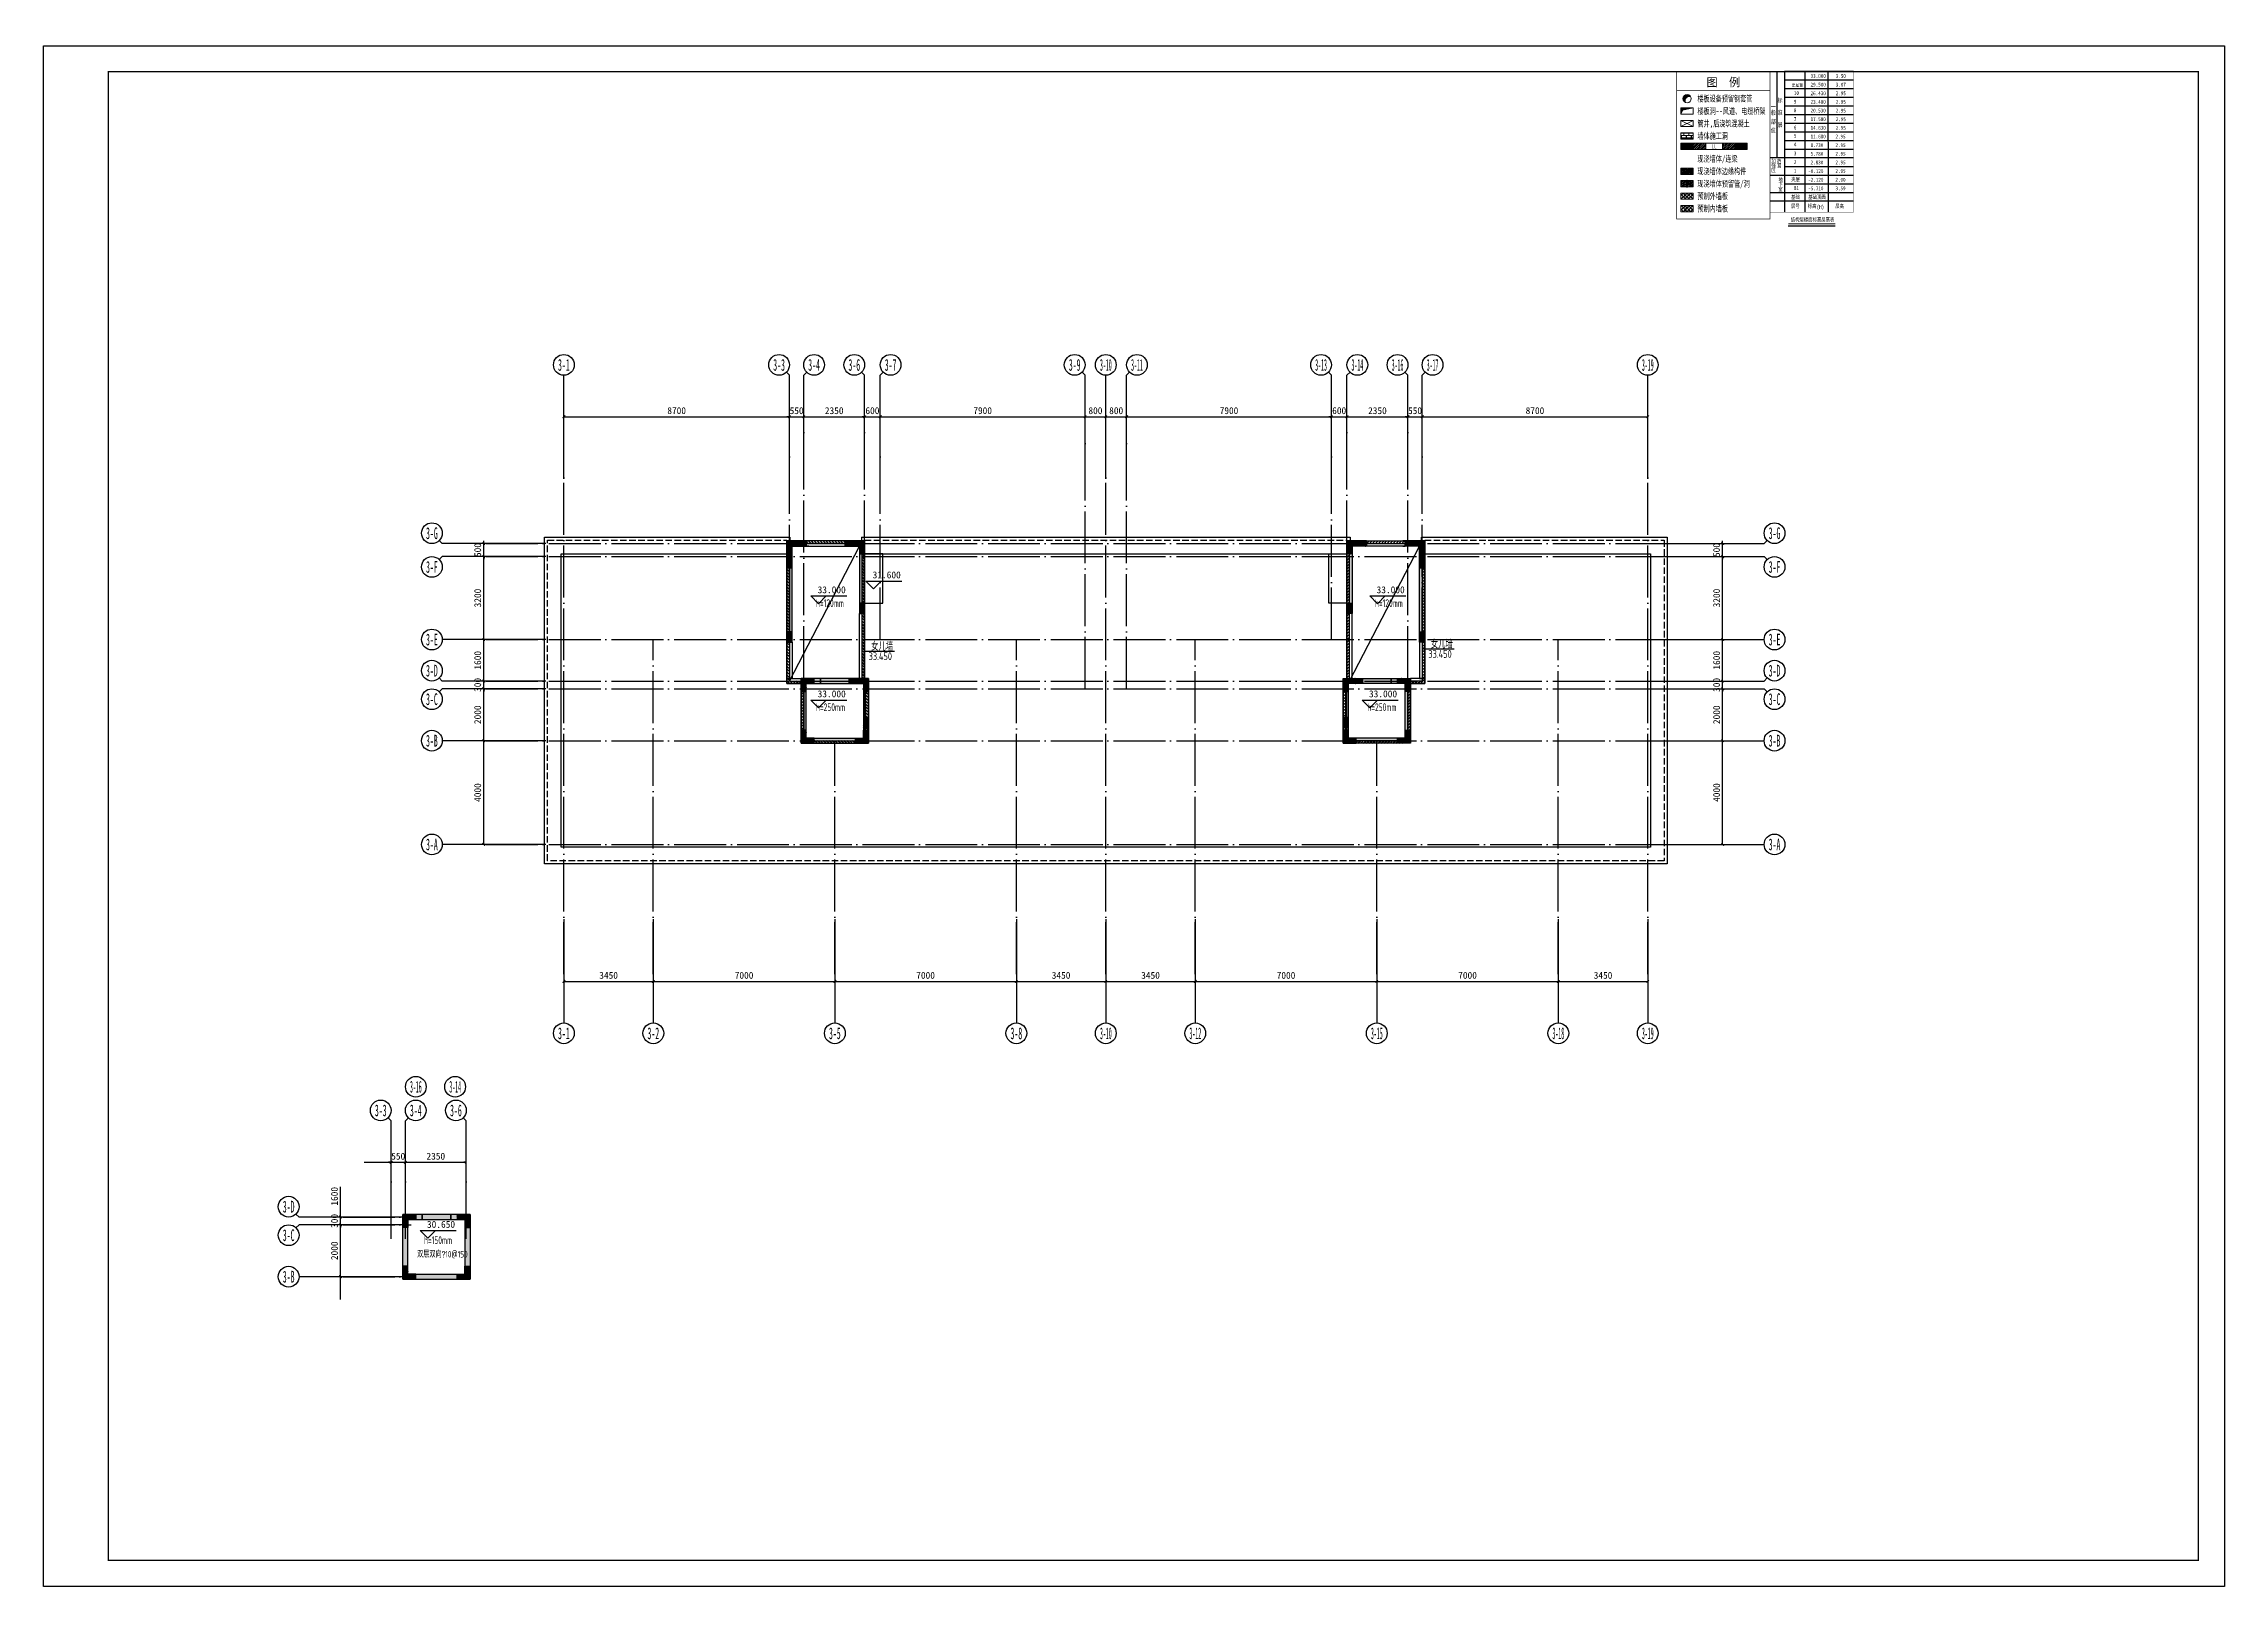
# Model space of a CAD drawing. Extents: x -3200779283 to -8106663, y 659664 to 1123462.
# Drawn here: x -8190763 to -8106663, y 1058896 to 1118376 of the extents above; entities that cross this region are included whole.
import ezdxf
from ezdxf.enums import TextEntityAlignment as Align
from ezdxf.xclip import XClip

# ---------------------------------------------------------------- set-up
doc = ezdxf.new("R2010")
doc.units = 0
doc.header["$LTSCALE"] = 1000
doc.header["$MEASUREMENT"] = 0
doc.header["$XCLIPFRAME"] = 0
for name, pattern in [('125-核心筒-出屋面$0$CONTINOUS', [0]), ('3#-轴线$0$DOTE', [2.42, 2, -0.2, 0.02, -0.2]), ('3#4#5#模板$0$CONTINOUS', [0]), ('3#4#5#模板$0$DASH', [0.35, 0.25, -0.1]), ('DASH', [0.35, 0.25, -0.1])]:
    doc.linetypes.add(name, pattern=pattern)
doc.layers.get('Defpoints').update_dxf_attribs({"color": 30, "linetype": 'DASH'})
for name, color, linetype in [('125-核心筒-出屋面$0$S-SLAB', 6, 'Continuous'), ('125-核心筒-出屋面$0$S-WALL', 40, 'Continuous'), ('125-核心筒-出屋面$0$S-WALL-BEAM', 120, 'Continuous'), ('125-核心筒-出屋面$0$S-WALL-COLU', 252, '125-核心筒-出屋面$0$CONTINOUS'), ('125-核心筒-出屋面$0$S-WALL-COLU-HATC', 16, 'Continuous'), ('125-核心筒-出屋面$0$S-WALL-HATC', 253, 'Continuous'), ('3#-轴线$0$3#-轴号$0$A-ANNO-AXIS-CIRC', 3, 'Continuous'), ('3#-轴线$0$3#-轴号$0$A-ANNO-AXIS-TEXT', 7, 'Continuous'), ('3#-轴线$0$3#-轴号$0$A-ANNO-DIMS', 3, 'Continuous'), ('3#-轴线$0$A-ANNO-DOTE', 10, '3#-轴线$0$DOTE'), ('3#-轴线$0$AXIS_TEXT', 7, 'Continuous'), ('3#4#5#模板$0$3#-轴号$0$A-ANNO-AXIS-CIRC', 3, 'Continuous'), ('3#4#5#模板$0$3#-轴号$0$A-ANNO-AXIS-TEXT', 7, 'Continuous'), ('3#4#5#模板$0$AXIS_TEXT', 7, 'Continuous'), ('3#4#5#模板$0$BORDER', 7, 'Continuous'), ('3#4#5#模板$0$FLOOR_UP_TEXT', 7, 'Continuous'), ('3#4#5#模板$0$HATCH', 254, 'Continuous'), ('3#4#5#模板$0$S-ANNO-TEXT', 7, 'Continuous'), ('3#4#5#模板$0$S-BEAM', 4, 'Continuous'), ('3#4#5#模板$0$S-MECH', 4, 'Continuous'), ('3#4#5#模板$0$S-MECH-TEXT', 4, 'Continuous'), ('3#4#5#模板$0$S-SLAB-TEXT', 120, 'Continuous'), ('3#4#5#模板$0$S-WALL', 40, 'Continuous'), ('3#4#5#模板$0$S-WALL-BEAM', 120, 'Continuous'), ('3#4#5#模板$0$S-WALL-COLU', 252, '3#4#5#模板$0$CONTINOUS'), ('3#4#5#模板$0$S-WALL-COLU-HATC', 16, 'Continuous'), ('3#4#5#模板$0$S-WALL-HATC', 253, 'Continuous'), ('3#4#5#模板$0$电气提条件', 1, 'Continuous'), ('层高表$0$PUB_TEXT', 7, 'Continuous'), ('层高表$0$S-ANNO-TEXT', 7, 'Continuous'), ('层高表$0$S-CHINESE', 7, 'Continuous'), ('层高表$0$参照-层高表$0$PUB_TEXT', 7, 'Continuous'), ('层高表$0$参照-层高表$0$S-LINE', 3, 'Continuous'), ('层高表$0$参照-层高表$0$S-LIST', 5, 'Continuous'), ('层高表$0$参照-层高表$0$S-LIST1', 1, 'Continuous')]:
    doc.layers.add(name, color=color, linetype=linetype)
doc.layers.add('3#4#5#模板$0$S-ANNO-SYMB', color=4, linetype='Continuous', lineweight=0)
doc.styles.add('3#-轴线$0$3#-轴号$0$_TCH_AXIS', font='')
doc.styles.add('3#-轴线$0$3#-轴号$0$_TCH_DIM_T3', font='')
doc.styles.add('3#-轴线$0$COMPLEX', font='COMPLEX')
doc.styles.add('3#4#5#模板$0$-楷体_GB2312', font='', dxfattribs={"width": 0.8, "height": 3.5})
doc.styles.add('3#4#5#模板$0$-楷体_GB2312-1.0', font='')
doc.styles.add('3#4#5#模板$0$3#-轴号$0$_TCH_AXIS', font='')
doc.styles.add('3#4#5#模板$0$_TCH_DIM', font='')
doc.styles.add('3#4#5#模板$0$COMPLEX', font='COMPLEX')
doc.styles.add('3#4#5#模板$0$TSSD_Rein', font='tssdeng.shx', dxfattribs={"width": 0.7, "bigfont": 'hztxt.shx'})
doc.styles.add('3#4#5#模板$0$宋体', font='', dxfattribs={"width": 0.8})
doc.styles.add('层高表$0$参照-层高表$0$楷体', font='', dxfattribs={"width": 0.7})
doc.styles.add('层高表$0$宋体', font='', dxfattribs={"width": 0.8})
doc.styles.add('层高表$0$楷体', font='simkai.ttf', dxfattribs={"width": 0.7})
doc.styles.get('3#-轴线$0$3#-轴号$0$_TCH_AXIS').set_extended_font_data('SimSun')
doc.styles.get('3#-轴线$0$3#-轴号$0$_TCH_DIM_T3').set_extended_font_data('SimSun')
doc.styles.get('3#4#5#模板$0$-楷体_GB2312').set_extended_font_data('KaiTi_GB2312')
doc.styles.get('3#4#5#模板$0$-楷体_GB2312-1.0').set_extended_font_data('KaiTi_GB2312')
doc.styles.get('3#4#5#模板$0$3#-轴号$0$_TCH_AXIS').set_extended_font_data('SimSun')
doc.styles.get('3#4#5#模板$0$_TCH_DIM').set_extended_font_data('SimSun')
doc.styles.get('3#4#5#模板$0$宋体').set_extended_font_data('SimSun')
doc.styles.get('层高表$0$参照-层高表$0$楷体').set_extended_font_data('SimSun')
doc.styles.get('层高表$0$宋体').set_extended_font_data('SimSun')
doc.dimstyles.new('3#-轴线$0$3#-轴号$0$_TCH_ARCH&&100', dxfattribs={"dimtxt": 264.345992, "dimasz": 100, "dimexe": 250, "dimexo": 300, "dimgap": 100, "dimtad": 1, "dimdec": 0, "dimzin": 0, "dimdsep": 46, "dimtxsty": '3#-轴线$0$3#-轴号$0$_TCH_DIM_T3', "dimblk": '3#-轴线$0$3#-轴号$0$_ArchTick', "dimcen": 0.09, "dimclrt": 7, "dimazin": 2, "dimtfac": 1, "dimtdec": 0, "dimtix": 1, "dimtmove": 2, "dimatfit": 3, "dimfxl": 100, "dimtolj": 1, "dimtzin": 0, "dimarcsym": 0})
pattern_1 = [(45, (-65372.21, -534421.26), (-88.38835, 88.38835), []), (135, (-65372.21, -534421.26), (-88.38835, -88.38835), [])]
pattern_2 = [(45, (46627.786, -635021.256), (-44.194174, 44.194174), [])]
pattern_3 = [(45, (47227.786, -634421.256), (-44.194174, 44.194174), [])]
pattern_4 = [(50, (254183.25, 215976.66), (71.726018, -6.275213), [7.5, -82.5]), (355, (254183.25, 215976.66), (-13.875133, 75.219213), [6, -66]), (100.4514, (254189.225, 215976.14), (57.850938, 68.943954), [6.37402, -70.114211]), (46.1842, (254183.25, 215996.66), (106.724105, -16.5519), [11.25, -123.75]), (96.6356, (254192.14, 215995.28), (93.46627, 97.411787), [9.56103, -105.1713]), (351.1842, (254183.25, 215996.66), (93.466195, 97.41186), [9, -99]), (21, (254193.25, 215991.66), (59.690705, -40.261889), [7.5, -82.5]), (326, (254193.25, 215991.66), (24.331533, 72.515005), [6, -66]), (71.4514, (254198.22, 215988.31), (84.022263, 32.25305), [6.37402, -70.114211]), (37.5, (254183.248, 215976.663), (1.2159855, 33.2893854), [0, -65.2, 0, -67, 0, -66.25]), (7.5, (254183.248, 215976.663), (26.306954, 39.441171), [0, -38.2, 0, -63.7, 0, -25.25]), (327.5, (254160.948, 215976.663), (53.3822436, -2.2554872), [0, -25, 0, -78, 0, -103.5]), (317.5, (254150.948, 215976.663), (58.318617, 10.010498), [0, -32.5, 0, -51.8, 0, -73.5])]
pattern_5 = [(45, (254183.248, 215976.663), (-22.097087, 22.097087), [])]
pattern_6 = [(50, (254285.86, 215976.66), (71.726018, -6.275213), [7.5, -82.5]), (355, (254285.86, 215976.66), (-13.875133, 75.219213), [6, -66]), (100.4514, (254291.84, 215976.14), (57.850938, 68.943954), [6.37402, -70.114211]), (46.1842, (254285.86, 215996.66), (106.724105, -16.5519), [11.25, -123.75]), (96.6356, (254294.76, 215995.28), (93.46627, 97.411787), [9.56103, -105.1713]), (351.1842, (254285.86, 215996.66), (93.466195, 97.41186), [9, -99]), (21, (254295.86, 215991.66), (59.690705, -40.261889), [7.5, -82.5]), (326, (254295.86, 215991.66), (24.331533, 72.515005), [6, -66]), (71.4514, (254300.84, 215988.31), (84.022263, 32.25305), [6.37402, -70.114211]), (37.5, (254285.863, 215976.663), (1.2159855, 33.2893854), [0, -65.2, 0, -67, 0, -66.25]), (7.5, (254285.863, 215976.663), (26.306954, 39.441171), [0, -38.2, 0, -63.7, 0, -25.25]), (327.5, (254263.563, 215976.663), (53.3822436, -2.2554872), [0, -25, 0, -78, 0, -103.5]), (317.5, (254253.563, 215976.663), (58.318617, 10.010498), [0, -32.5, 0, -51.8, 0, -73.5])]
pattern_7 = [(45, (254285.863, 215976.663), (-22.097087, 22.097087), [])]

# ---------------------------------------------------------------- blocks, each defined once
blk = doc.blocks.new('3#-轴线$0$_AXISO')
blk.add_circle((0, 0), 0.5)
at = {"layer": '3#-轴线$0$AXIS_TEXT', "style": '3#-轴线$0$COMPLEX', "width": 1.041667}
blk.add_attdef('A', text='', height=0.56, dxfattribs=at).set_placement((-0.25, -0.28), (0.25, -0.28), align=Align.FIT)
blk = doc.blocks.new('3#-轴线$0$3#-轴号$0$_ArchTick')
at = {"color": 0, "linetype": 'ByBlock', "const_width": 0.4}
blk.add_lwpolyline([(-0.5, -0.5), (0.5, 0.5)], dxfattribs=at)
blk = doc.blocks.new('*D375')
at = {"layer": '3#-轴线$0$3#-轴号$0$A-ANNO-DIMS', "color": 0, "lineweight": -2, "transparency": 16777216}
for p, q in [((0, -15882), (0, -16632)), ((3450, -15882), (3450, -16632)), ((0, -16382), (3450, -16382))]:
    blk.add_line(p, q, dxfattribs=at)
at = {"layer": 'Defpoints', "color": 0, "transparency": 16777216}
for p in [(0, -15582), (3450, -15582), (3450, -16382)]:
    blk.add_point(p, dxfattribs=at)
at = {"layer": '3#-轴线$0$3#-轴号$0$A-ANNO-DIMS', "color": 0, "lineweight": -2, "transparency": 16777216, "xscale": 100, "yscale": 100, "zscale": 100, "rotation": 180}
blk.add_blockref('3#-轴线$0$3#-轴号$0$_ArchTick', (0, -16382), dxfattribs=at)
at = {"layer": '3#-轴线$0$3#-轴号$0$A-ANNO-DIMS', "color": 0, "lineweight": -2, "transparency": 16777216, "xscale": 100, "yscale": 100, "zscale": 100}
blk.add_blockref('3#-轴线$0$3#-轴号$0$_ArchTick', (3450, -16382), dxfattribs=at)
at = {"layer": '3#-轴线$0$3#-轴号$0$A-ANNO-DIMS', "color": 7, "transparency": 16777216, "insert": (1725, -16149), "char_height": 264.3, "attachment_point": 5, "style": '3#-轴线$0$3#-轴号$0$_TCH_DIM_T3'}
blk.add_mtext('\\A1;3450', dxfattribs=at)
blk = doc.blocks.new('*D376')
at = {"layer": '3#-轴线$0$3#-轴号$0$A-ANNO-DIMS', "color": 0, "lineweight": -2, "transparency": 16777216}
for p, q in [((3450, -15882), (3450, -16632)), ((10450, -15882), (10450, -16632)), ((3450, -16382), (10450, -16382))]:
    blk.add_line(p, q, dxfattribs=at)
at = {"layer": 'Defpoints', "color": 0, "transparency": 16777216}
for p in [(3450, -15582), (10450, -15582), (10450, -16382)]:
    blk.add_point(p, dxfattribs=at)
at = {"layer": '3#-轴线$0$3#-轴号$0$A-ANNO-DIMS', "color": 0, "lineweight": -2, "transparency": 16777216, "xscale": 100, "yscale": 100, "zscale": 100, "rotation": 180}
blk.add_blockref('3#-轴线$0$3#-轴号$0$_ArchTick', (3450, -16382), dxfattribs=at)
at = {"layer": '3#-轴线$0$3#-轴号$0$A-ANNO-DIMS', "color": 0, "lineweight": -2, "transparency": 16777216, "xscale": 100, "yscale": 100, "zscale": 100}
blk.add_blockref('3#-轴线$0$3#-轴号$0$_ArchTick', (10450, -16382), dxfattribs=at)
at = {"layer": '3#-轴线$0$3#-轴号$0$A-ANNO-DIMS', "color": 7, "transparency": 16777216, "insert": (6950, -16149), "char_height": 264.3, "attachment_point": 5, "style": '3#-轴线$0$3#-轴号$0$_TCH_DIM_T3'}
blk.add_mtext('\\A1;7000', dxfattribs=at)
blk = doc.blocks.new('*D377')
at = {"layer": '3#-轴线$0$3#-轴号$0$A-ANNO-DIMS', "color": 0, "lineweight": -2, "transparency": 16777216}
for p, q in [((10450, -15882), (10450, -16632)), ((17450, -15882), (17450, -16632)), ((10450, -16382), (17450, -16382))]:
    blk.add_line(p, q, dxfattribs=at)
at = {"layer": 'Defpoints', "color": 0, "transparency": 16777216}
for p in [(10450, -15582), (17450, -15582), (17450, -16382)]:
    blk.add_point(p, dxfattribs=at)
at = {"layer": '3#-轴线$0$3#-轴号$0$A-ANNO-DIMS', "color": 0, "lineweight": -2, "transparency": 16777216, "xscale": 100, "yscale": 100, "zscale": 100, "rotation": 180}
blk.add_blockref('3#-轴线$0$3#-轴号$0$_ArchTick', (10450, -16382), dxfattribs=at)
at = {"layer": '3#-轴线$0$3#-轴号$0$A-ANNO-DIMS', "color": 0, "lineweight": -2, "transparency": 16777216, "xscale": 100, "yscale": 100, "zscale": 100}
blk.add_blockref('3#-轴线$0$3#-轴号$0$_ArchTick', (17450, -16382), dxfattribs=at)
at = {"layer": '3#-轴线$0$3#-轴号$0$A-ANNO-DIMS', "color": 7, "transparency": 16777216, "insert": (13950, -16149), "char_height": 264.3, "attachment_point": 5, "style": '3#-轴线$0$3#-轴号$0$_TCH_DIM_T3'}
blk.add_mtext('\\A1;7000', dxfattribs=at)
blk = doc.blocks.new('*D378')
at = {"layer": '3#-轴线$0$3#-轴号$0$A-ANNO-DIMS', "color": 0, "lineweight": -2, "transparency": 16777216}
for p, q in [((17450, -15882), (17450, -16632)), ((20900, -15882), (20900, -16632)), ((17450, -16382), (20900, -16382))]:
    blk.add_line(p, q, dxfattribs=at)
at = {"layer": 'Defpoints', "color": 0, "transparency": 16777216}
for p in [(17450, -15582), (20900, -15582), (20900, -16382)]:
    blk.add_point(p, dxfattribs=at)
at = {"layer": '3#-轴线$0$3#-轴号$0$A-ANNO-DIMS', "color": 0, "lineweight": -2, "transparency": 16777216, "xscale": 100, "yscale": 100, "zscale": 100, "rotation": 180}
blk.add_blockref('3#-轴线$0$3#-轴号$0$_ArchTick', (17450, -16382), dxfattribs=at)
at = {"layer": '3#-轴线$0$3#-轴号$0$A-ANNO-DIMS', "color": 0, "lineweight": -2, "transparency": 16777216, "xscale": 100, "yscale": 100, "zscale": 100}
blk.add_blockref('3#-轴线$0$3#-轴号$0$_ArchTick', (20900, -16382), dxfattribs=at)
at = {"layer": '3#-轴线$0$3#-轴号$0$A-ANNO-DIMS', "color": 7, "transparency": 16777216, "insert": (19175, -16149), "char_height": 264.3, "attachment_point": 5, "style": '3#-轴线$0$3#-轴号$0$_TCH_DIM_T3'}
blk.add_mtext('\\A1;3450', dxfattribs=at)
blk = doc.blocks.new('*D379')
at = {"layer": '3#-轴线$0$3#-轴号$0$A-ANNO-DIMS', "color": 0, "lineweight": -2, "transparency": 16777216}
for p, q in [((20900, -15882), (20900, -16632)), ((24350, -15882), (24350, -16632)), ((20900, -16382), (24350, -16382))]:
    blk.add_line(p, q, dxfattribs=at)
at = {"layer": 'Defpoints', "color": 0, "transparency": 16777216}
for p in [(20900, -15582), (24350, -15582), (24350, -16382)]:
    blk.add_point(p, dxfattribs=at)
at = {"layer": '3#-轴线$0$3#-轴号$0$A-ANNO-DIMS', "color": 0, "lineweight": -2, "transparency": 16777216, "xscale": 100, "yscale": 100, "zscale": 100, "rotation": 180}
blk.add_blockref('3#-轴线$0$3#-轴号$0$_ArchTick', (20900, -16382), dxfattribs=at)
at = {"layer": '3#-轴线$0$3#-轴号$0$A-ANNO-DIMS', "color": 0, "lineweight": -2, "transparency": 16777216, "xscale": 100, "yscale": 100, "zscale": 100}
blk.add_blockref('3#-轴线$0$3#-轴号$0$_ArchTick', (24350, -16382), dxfattribs=at)
at = {"layer": '3#-轴线$0$3#-轴号$0$A-ANNO-DIMS', "color": 7, "transparency": 16777216, "insert": (22625, -16149), "char_height": 264.3, "attachment_point": 5, "style": '3#-轴线$0$3#-轴号$0$_TCH_DIM_T3'}
blk.add_mtext('\\A1;3450', dxfattribs=at)
blk = doc.blocks.new('*D380')
at = {"layer": '3#-轴线$0$3#-轴号$0$A-ANNO-DIMS', "color": 0, "lineweight": -2, "transparency": 16777216}
for p, q in [((24350, -15882), (24350, -16632)), ((31350, -15882), (31350, -16632)), ((24350, -16382), (31350, -16382))]:
    blk.add_line(p, q, dxfattribs=at)
at = {"layer": 'Defpoints', "color": 0, "transparency": 16777216}
for p in [(24350, -15582), (31350, -15582), (31350, -16382)]:
    blk.add_point(p, dxfattribs=at)
at = {"layer": '3#-轴线$0$3#-轴号$0$A-ANNO-DIMS', "color": 0, "lineweight": -2, "transparency": 16777216, "xscale": 100, "yscale": 100, "zscale": 100, "rotation": 180}
blk.add_blockref('3#-轴线$0$3#-轴号$0$_ArchTick', (24350, -16382), dxfattribs=at)
at = {"layer": '3#-轴线$0$3#-轴号$0$A-ANNO-DIMS', "color": 0, "lineweight": -2, "transparency": 16777216, "xscale": 100, "yscale": 100, "zscale": 100}
blk.add_blockref('3#-轴线$0$3#-轴号$0$_ArchTick', (31350, -16382), dxfattribs=at)
at = {"layer": '3#-轴线$0$3#-轴号$0$A-ANNO-DIMS', "color": 7, "transparency": 16777216, "insert": (27850, -16149), "char_height": 264.3, "attachment_point": 5, "style": '3#-轴线$0$3#-轴号$0$_TCH_DIM_T3'}
blk.add_mtext('\\A1;7000', dxfattribs=at)
blk = doc.blocks.new('*D381')
at = {"layer": '3#-轴线$0$3#-轴号$0$A-ANNO-DIMS', "color": 0, "lineweight": -2, "transparency": 16777216}
for p, q in [((31350, -15882), (31350, -16632)), ((38350, -15882), (38350, -16632)), ((31350, -16382), (38350, -16382))]:
    blk.add_line(p, q, dxfattribs=at)
at = {"layer": 'Defpoints', "color": 0, "transparency": 16777216}
for p in [(31350, -15582), (38350, -15582), (38350, -16382)]:
    blk.add_point(p, dxfattribs=at)
at = {"layer": '3#-轴线$0$3#-轴号$0$A-ANNO-DIMS', "color": 0, "lineweight": -2, "transparency": 16777216, "xscale": 100, "yscale": 100, "zscale": 100, "rotation": 180}
blk.add_blockref('3#-轴线$0$3#-轴号$0$_ArchTick', (31350, -16382), dxfattribs=at)
at = {"layer": '3#-轴线$0$3#-轴号$0$A-ANNO-DIMS', "color": 0, "lineweight": -2, "transparency": 16777216, "xscale": 100, "yscale": 100, "zscale": 100}
blk.add_blockref('3#-轴线$0$3#-轴号$0$_ArchTick', (38350, -16382), dxfattribs=at)
at = {"layer": '3#-轴线$0$3#-轴号$0$A-ANNO-DIMS', "color": 7, "transparency": 16777216, "insert": (34850, -16149), "char_height": 264.3, "attachment_point": 5, "style": '3#-轴线$0$3#-轴号$0$_TCH_DIM_T3'}
blk.add_mtext('\\A1;7000', dxfattribs=at)
blk = doc.blocks.new('*D382')
at = {"layer": '3#-轴线$0$3#-轴号$0$A-ANNO-DIMS', "color": 0, "lineweight": -2, "transparency": 16777216}
for p, q in [((38350, -15882), (38350, -16632)), ((41800, -15882), (41800, -16632)), ((38350, -16382), (41800, -16382))]:
    blk.add_line(p, q, dxfattribs=at)
at = {"layer": 'Defpoints', "color": 0, "transparency": 16777216}
for p in [(38350, -15582), (41800, -15582), (41800, -16382)]:
    blk.add_point(p, dxfattribs=at)
at = {"layer": '3#-轴线$0$3#-轴号$0$A-ANNO-DIMS', "color": 0, "lineweight": -2, "transparency": 16777216, "xscale": 100, "yscale": 100, "zscale": 100, "rotation": 180}
blk.add_blockref('3#-轴线$0$3#-轴号$0$_ArchTick', (38350, -16382), dxfattribs=at)
at = {"layer": '3#-轴线$0$3#-轴号$0$A-ANNO-DIMS', "color": 0, "lineweight": -2, "transparency": 16777216, "xscale": 100, "yscale": 100, "zscale": 100}
blk.add_blockref('3#-轴线$0$3#-轴号$0$_ArchTick', (41800, -16382), dxfattribs=at)
at = {"layer": '3#-轴线$0$3#-轴号$0$A-ANNO-DIMS', "color": 7, "transparency": 16777216, "insert": (40075, -16149), "char_height": 264.3, "attachment_point": 5, "style": '3#-轴线$0$3#-轴号$0$_TCH_DIM_T3'}
blk.add_mtext('\\A1;3450', dxfattribs=at)
blk = doc.blocks.new('*D383')
at = {"layer": '3#-轴线$0$3#-轴号$0$A-ANNO-DIMS', "color": 0, "lineweight": -2, "transparency": 16777216}
for p, q in [((-2589, -7100), (-3339, -7100)), ((-3089, -11100), (-3089, -7100)), ((-2589, -11100), (-3339, -11100))]:
    blk.add_line(p, q, dxfattribs=at)
at = {"layer": 'Defpoints', "color": 0, "transparency": 16777216}
for p in [(-3089, -7100), (-2289, -7100), (-2289, -11100)]:
    blk.add_point(p, dxfattribs=at)
at = {"layer": '3#-轴线$0$3#-轴号$0$A-ANNO-DIMS', "color": 0, "lineweight": -2, "transparency": 16777216, "xscale": 100, "yscale": 100, "zscale": 100}
for p, rotation in [((-3089, -7100), 90), ((-3089, -11100), 270)]:
    blk.add_blockref('3#-轴线$0$3#-轴号$0$_ArchTick', p, dxfattribs=dict(at, rotation=rotation))
at = {"layer": '3#-轴线$0$3#-轴号$0$A-ANNO-DIMS', "color": 7, "transparency": 16777216, "insert": (-3322, -9100), "char_height": 264.3, "attachment_point": 5, "rotation": 90, "style": '3#-轴线$0$3#-轴号$0$_TCH_DIM_T3'}
blk.add_mtext('\\A1;4000', dxfattribs=at)
blk = doc.blocks.new('*D384')
at = {"layer": '3#-轴线$0$3#-轴号$0$A-ANNO-DIMS', "color": 0, "lineweight": -2, "transparency": 16777216}
for p, q in [((-2589, -5100), (-3339, -5100)), ((-3089, -7100), (-3089, -5100)), ((-2589, -7100), (-3339, -7100))]:
    blk.add_line(p, q, dxfattribs=at)
at = {"layer": 'Defpoints', "color": 0, "transparency": 16777216}
for p in [(-3089, -5100), (-2289, -5100), (-2289, -7100)]:
    blk.add_point(p, dxfattribs=at)
at = {"layer": '3#-轴线$0$3#-轴号$0$A-ANNO-DIMS', "color": 0, "lineweight": -2, "transparency": 16777216, "xscale": 100, "yscale": 100, "zscale": 100}
for p, rotation in [((-3089, -5100), 90), ((-3089, -7100), 270)]:
    blk.add_blockref('3#-轴线$0$3#-轴号$0$_ArchTick', p, dxfattribs=dict(at, rotation=rotation))
at = {"layer": '3#-轴线$0$3#-轴号$0$A-ANNO-DIMS', "color": 7, "transparency": 16777216, "insert": (-3322, -6100), "char_height": 264.3, "attachment_point": 5, "rotation": 90, "style": '3#-轴线$0$3#-轴号$0$_TCH_DIM_T3'}
blk.add_mtext('\\A1;2000', dxfattribs=at)
blk = doc.blocks.new('*D385')
at = {"layer": '3#-轴线$0$3#-轴号$0$A-ANNO-DIMS', "color": 0, "lineweight": -2, "transparency": 16777216}
for p, q in [((-2589, -4800), (-3339, -4800)), ((-3089, -4800), (-3089, -4700)), ((-3089, -5100), (-3089, -4800)), ((-2589, -5100), (-3339, -5100)), ((-3089, -5100), (-3089, -5200))]:
    blk.add_line(p, q, dxfattribs=at)
at = {"layer": 'Defpoints', "color": 0, "transparency": 16777216}
for p in [(-3089, -4800), (-2289, -4800), (-2289, -5100)]:
    blk.add_point(p, dxfattribs=at)
at = {"layer": '3#-轴线$0$3#-轴号$0$A-ANNO-DIMS', "color": 0, "lineweight": -2, "transparency": 16777216, "xscale": 100, "yscale": 100, "zscale": 100}
for p, rotation in [((-3089, -4800), 270), ((-3089, -5100), 90)]:
    blk.add_blockref('3#-轴线$0$3#-轴号$0$_ArchTick', p, dxfattribs=dict(at, rotation=rotation))
at = {"layer": '3#-轴线$0$3#-轴号$0$A-ANNO-DIMS', "color": 7, "transparency": 16777216, "insert": (-3322, -4950), "char_height": 264.3, "attachment_point": 5, "rotation": 90, "style": '3#-轴线$0$3#-轴号$0$_TCH_DIM_T3'}
blk.add_mtext('\\A1;300', dxfattribs=at)
blk = doc.blocks.new('*D386')
at = {"layer": '3#-轴线$0$3#-轴号$0$A-ANNO-DIMS', "color": 0, "lineweight": -2, "transparency": 16777216}
for p, q in [((-2589, -3200), (-3339, -3200)), ((-3089, -4800), (-3089, -3200)), ((-2589, -4800), (-3339, -4800))]:
    blk.add_line(p, q, dxfattribs=at)
at = {"layer": 'Defpoints', "color": 0, "transparency": 16777216}
for p in [(-3089, -3200), (-2289, -3200), (-2289, -4800)]:
    blk.add_point(p, dxfattribs=at)
at = {"layer": '3#-轴线$0$3#-轴号$0$A-ANNO-DIMS', "color": 0, "lineweight": -2, "transparency": 16777216, "xscale": 100, "yscale": 100, "zscale": 100}
for p, rotation in [((-3089, -3200), 90), ((-3089, -4800), 270)]:
    blk.add_blockref('3#-轴线$0$3#-轴号$0$_ArchTick', p, dxfattribs=dict(at, rotation=rotation))
at = {"layer": '3#-轴线$0$3#-轴号$0$A-ANNO-DIMS', "color": 7, "transparency": 16777216, "insert": (-3322, -4000), "char_height": 264.3, "attachment_point": 5, "rotation": 90, "style": '3#-轴线$0$3#-轴号$0$_TCH_DIM_T3'}
blk.add_mtext('\\A1;1600', dxfattribs=at)
blk = doc.blocks.new('*D387')
at = {"layer": '3#-轴线$0$3#-轴号$0$A-ANNO-DIMS', "color": 0, "lineweight": -2, "transparency": 16777216}
for p, q in [((-2589, 0), (-3339, 0)), ((-3089, -3200), (-3089, 0)), ((-2589, -3200), (-3339, -3200))]:
    blk.add_line(p, q, dxfattribs=at)
at = {"layer": 'Defpoints', "color": 0, "transparency": 16777216}
for p in [(-3089, 0), (-2289, 0), (-2289, -3200)]:
    blk.add_point(p, dxfattribs=at)
at = {"layer": '3#-轴线$0$3#-轴号$0$A-ANNO-DIMS', "color": 0, "lineweight": -2, "transparency": 16777216, "xscale": 100, "yscale": 100, "zscale": 100}
for p, rotation in [((-3089, 0), 90), ((-3089, -3200), 270)]:
    blk.add_blockref('3#-轴线$0$3#-轴号$0$_ArchTick', p, dxfattribs=dict(at, rotation=rotation))
at = {"layer": '3#-轴线$0$3#-轴号$0$A-ANNO-DIMS', "color": 7, "transparency": 16777216, "insert": (-3322, -1600), "char_height": 264.3, "attachment_point": 5, "rotation": 90, "style": '3#-轴线$0$3#-轴号$0$_TCH_DIM_T3'}
blk.add_mtext('\\A1;3200', dxfattribs=at)
blk = doc.blocks.new('*D388')
at = {"layer": '3#-轴线$0$3#-轴号$0$A-ANNO-DIMS', "color": 0, "lineweight": -2, "transparency": 16777216}
for p, q in [((-2589, 500), (-3339, 500)), ((-3089, 500), (-3089, 600)), ((-3089, 0), (-3089, 500)), ((-2589, 0), (-3339, 0)), ((-3089, 0), (-3089, -100))]:
    blk.add_line(p, q, dxfattribs=at)
at = {"layer": 'Defpoints', "color": 0, "transparency": 16777216}
for p in [(-3089, 500), (-2289, 500), (-2289, 0)]:
    blk.add_point(p, dxfattribs=at)
at = {"layer": '3#-轴线$0$3#-轴号$0$A-ANNO-DIMS', "color": 0, "lineweight": -2, "transparency": 16777216, "xscale": 100, "yscale": 100, "zscale": 100}
for p, rotation in [((-3089, 500), 270), ((-3089, 0), 90)]:
    blk.add_blockref('3#-轴线$0$3#-轴号$0$_ArchTick', p, dxfattribs=dict(at, rotation=rotation))
at = {"layer": '3#-轴线$0$3#-轴号$0$A-ANNO-DIMS', "color": 7, "transparency": 16777216, "insert": (-3322, 250), "char_height": 264.3, "attachment_point": 5, "rotation": 90, "style": '3#-轴线$0$3#-轴号$0$_TCH_DIM_T3'}
blk.add_mtext('\\A1;500', dxfattribs=at)
blk = doc.blocks.new('*D389')
at = {"layer": '3#-轴线$0$3#-轴号$0$A-ANNO-DIMS', "color": 0, "lineweight": -2, "transparency": 16777216}
for p, q in [((44188, -7100), (44938, -7100)), ((44688, -11100), (44688, -7100)), ((44188, -11100), (44938, -11100))]:
    blk.add_line(p, q, dxfattribs=at)
at = {"layer": 'Defpoints', "color": 0, "transparency": 16777216}
for p in [(43888, -7100), (44688, -7100), (43888, -11100)]:
    blk.add_point(p, dxfattribs=at)
at = {"layer": '3#-轴线$0$3#-轴号$0$A-ANNO-DIMS', "color": 0, "lineweight": -2, "transparency": 16777216, "xscale": 100, "yscale": 100, "zscale": 100}
for p, rotation in [((44688, -7100), 90), ((44688, -11100), 270)]:
    blk.add_blockref('3#-轴线$0$3#-轴号$0$_ArchTick', p, dxfattribs=dict(at, rotation=rotation))
at = {"layer": '3#-轴线$0$3#-轴号$0$A-ANNO-DIMS', "color": 7, "transparency": 16777216, "insert": (44456, -9100), "char_height": 264.3, "attachment_point": 5, "rotation": 90, "style": '3#-轴线$0$3#-轴号$0$_TCH_DIM_T3'}
blk.add_mtext('\\A1;4000', dxfattribs=at)
blk = doc.blocks.new('*D390')
at = {"layer": '3#-轴线$0$3#-轴号$0$A-ANNO-DIMS', "color": 0, "lineweight": -2, "transparency": 16777216}
for p, q in [((44188, -5100), (44938, -5100)), ((44688, -7100), (44688, -5100)), ((44188, -7100), (44938, -7100))]:
    blk.add_line(p, q, dxfattribs=at)
at = {"layer": 'Defpoints', "color": 0, "transparency": 16777216}
for p in [(43888, -5100), (44688, -5100), (43888, -7100)]:
    blk.add_point(p, dxfattribs=at)
at = {"layer": '3#-轴线$0$3#-轴号$0$A-ANNO-DIMS', "color": 0, "lineweight": -2, "transparency": 16777216, "xscale": 100, "yscale": 100, "zscale": 100}
for p, rotation in [((44688, -5100), 90), ((44688, -7100), 270)]:
    blk.add_blockref('3#-轴线$0$3#-轴号$0$_ArchTick', p, dxfattribs=dict(at, rotation=rotation))
at = {"layer": '3#-轴线$0$3#-轴号$0$A-ANNO-DIMS', "color": 7, "transparency": 16777216, "insert": (44456, -6100), "char_height": 264.3, "attachment_point": 5, "rotation": 90, "style": '3#-轴线$0$3#-轴号$0$_TCH_DIM_T3'}
blk.add_mtext('\\A1;2000', dxfattribs=at)
blk = doc.blocks.new('*D391')
at = {"layer": '3#-轴线$0$3#-轴号$0$A-ANNO-DIMS', "color": 0, "lineweight": -2, "transparency": 16777216}
for p, q in [((44188, -4800), (44938, -4800)), ((44688, -4800), (44688, -4700)), ((44688, -5100), (44688, -4800)), ((44188, -5100), (44938, -5100)), ((44688, -5100), (44688, -5200))]:
    blk.add_line(p, q, dxfattribs=at)
at = {"layer": 'Defpoints', "color": 0, "transparency": 16777216}
for p in [(43888, -4800), (44688, -4800), (43888, -5100)]:
    blk.add_point(p, dxfattribs=at)
at = {"layer": '3#-轴线$0$3#-轴号$0$A-ANNO-DIMS', "color": 0, "lineweight": -2, "transparency": 16777216, "xscale": 100, "yscale": 100, "zscale": 100}
for p, rotation in [((44688, -4800), 270), ((44688, -5100), 90)]:
    blk.add_blockref('3#-轴线$0$3#-轴号$0$_ArchTick', p, dxfattribs=dict(at, rotation=rotation))
at = {"layer": '3#-轴线$0$3#-轴号$0$A-ANNO-DIMS', "color": 7, "transparency": 16777216, "insert": (44456, -4950), "char_height": 264.3, "attachment_point": 5, "rotation": 90, "style": '3#-轴线$0$3#-轴号$0$_TCH_DIM_T3'}
blk.add_mtext('\\A1;300', dxfattribs=at)
blk = doc.blocks.new('*D392')
at = {"layer": '3#-轴线$0$3#-轴号$0$A-ANNO-DIMS', "color": 0, "lineweight": -2, "transparency": 16777216}
for p, q in [((44188, -3200), (44938, -3200)), ((44688, -4800), (44688, -3200)), ((44188, -4800), (44938, -4800))]:
    blk.add_line(p, q, dxfattribs=at)
at = {"layer": 'Defpoints', "color": 0, "transparency": 16777216}
for p in [(43888, -3200), (44688, -3200), (43888, -4800)]:
    blk.add_point(p, dxfattribs=at)
at = {"layer": '3#-轴线$0$3#-轴号$0$A-ANNO-DIMS', "color": 0, "lineweight": -2, "transparency": 16777216, "xscale": 100, "yscale": 100, "zscale": 100}
for p, rotation in [((44688, -3200), 90), ((44688, -4800), 270)]:
    blk.add_blockref('3#-轴线$0$3#-轴号$0$_ArchTick', p, dxfattribs=dict(at, rotation=rotation))
at = {"layer": '3#-轴线$0$3#-轴号$0$A-ANNO-DIMS', "color": 7, "transparency": 16777216, "insert": (44456, -4000), "char_height": 264.3, "attachment_point": 5, "rotation": 90, "style": '3#-轴线$0$3#-轴号$0$_TCH_DIM_T3'}
blk.add_mtext('\\A1;1600', dxfattribs=at)
blk = doc.blocks.new('*D393')
at = {"layer": '3#-轴线$0$3#-轴号$0$A-ANNO-DIMS', "color": 0, "lineweight": -2, "transparency": 16777216}
for p, q in [((44188, 0), (44938, 0)), ((44688, -3200), (44688, 0)), ((44188, -3200), (44938, -3200))]:
    blk.add_line(p, q, dxfattribs=at)
at = {"layer": 'Defpoints', "color": 0, "transparency": 16777216}
for p in [(43888, 0), (44688, 0), (43888, -3200)]:
    blk.add_point(p, dxfattribs=at)
at = {"layer": '3#-轴线$0$3#-轴号$0$A-ANNO-DIMS', "color": 0, "lineweight": -2, "transparency": 16777216, "xscale": 100, "yscale": 100, "zscale": 100}
for p, rotation in [((44688, 0), 90), ((44688, -3200), 270)]:
    blk.add_blockref('3#-轴线$0$3#-轴号$0$_ArchTick', p, dxfattribs=dict(at, rotation=rotation))
at = {"layer": '3#-轴线$0$3#-轴号$0$A-ANNO-DIMS', "color": 7, "transparency": 16777216, "insert": (44456, -1600), "char_height": 264.3, "attachment_point": 5, "rotation": 90, "style": '3#-轴线$0$3#-轴号$0$_TCH_DIM_T3'}
blk.add_mtext('\\A1;3200', dxfattribs=at)
blk = doc.blocks.new('*D394')
at = {"layer": '3#-轴线$0$3#-轴号$0$A-ANNO-DIMS', "color": 0, "lineweight": -2, "transparency": 16777216}
for p, q in [((44188, 500), (44938, 500)), ((44188, 0), (44938, 0)), ((44688, 500), (44688, 600)), ((44688, 0), (44688, 500)), ((44688, 0), (44688, -100))]:
    blk.add_line(p, q, dxfattribs=at)
at = {"layer": 'Defpoints', "color": 0, "transparency": 16777216}
for p in [(43888, 500), (43888, 0), (44688, 500)]:
    blk.add_point(p, dxfattribs=at)
at = {"layer": '3#-轴线$0$3#-轴号$0$A-ANNO-DIMS', "color": 0, "lineweight": -2, "transparency": 16777216, "xscale": 100, "yscale": 100, "zscale": 100}
for p, rotation in [((44688, 500), 270), ((44688, 0), 90)]:
    blk.add_blockref('3#-轴线$0$3#-轴号$0$_ArchTick', p, dxfattribs=dict(at, rotation=rotation))
at = {"layer": '3#-轴线$0$3#-轴号$0$A-ANNO-DIMS', "color": 7, "transparency": 16777216, "insert": (44456, 250), "char_height": 264.3, "attachment_point": 5, "rotation": 90, "style": '3#-轴线$0$3#-轴号$0$_TCH_DIM_T3'}
blk.add_mtext('\\A1;500', dxfattribs=at)
blk = doc.blocks.new('*D395')
at = {"layer": '3#-轴线$0$3#-轴号$0$A-ANNO-DIMS', "color": 0, "lineweight": -2, "transparency": 16777216}
for p, q in [((0, 4889), (0, 5639)), ((0, 5389), (8700, 5389)), ((8700, 4889), (8700, 5639))]:
    blk.add_line(p, q, dxfattribs=at)
at = {"layer": 'Defpoints', "color": 0, "transparency": 16777216}
for p in [(8700, 5389), (0, 4589), (8700, 4589)]:
    blk.add_point(p, dxfattribs=at)
at = {"layer": '3#-轴线$0$3#-轴号$0$A-ANNO-DIMS', "color": 0, "lineweight": -2, "transparency": 16777216, "xscale": 100, "yscale": 100, "zscale": 100, "rotation": 180}
blk.add_blockref('3#-轴线$0$3#-轴号$0$_ArchTick', (0, 5389), dxfattribs=at)
at = {"layer": '3#-轴线$0$3#-轴号$0$A-ANNO-DIMS', "color": 0, "lineweight": -2, "transparency": 16777216, "xscale": 100, "yscale": 100, "zscale": 100}
blk.add_blockref('3#-轴线$0$3#-轴号$0$_ArchTick', (8700, 5389), dxfattribs=at)
at = {"layer": '3#-轴线$0$3#-轴号$0$A-ANNO-DIMS', "color": 7, "transparency": 16777216, "insert": (4350, 5622), "char_height": 264.3, "attachment_point": 5, "style": '3#-轴线$0$3#-轴号$0$_TCH_DIM_T3'}
blk.add_mtext('\\A1;8700', dxfattribs=at)
blk = doc.blocks.new('*D396')
at = {"layer": '3#-轴线$0$3#-轴号$0$A-ANNO-DIMS', "color": 0, "lineweight": -2, "transparency": 16777216}
for p, q in [((8700, 5389), (8600, 5389)), ((8700, 4889), (8700, 5639)), ((8700, 5389), (9250, 5389)), ((9250, 4889), (9250, 5639)), ((9250, 5389), (9350, 5389))]:
    blk.add_line(p, q, dxfattribs=at)
at = {"layer": 'Defpoints', "color": 0, "transparency": 16777216}
for p in [(9250, 5389), (8700, 4589), (9250, 4589)]:
    blk.add_point(p, dxfattribs=at)
at = {"layer": '3#-轴线$0$3#-轴号$0$A-ANNO-DIMS', "color": 0, "lineweight": -2, "transparency": 16777216, "xscale": 100, "yscale": 100, "zscale": 100}
blk.add_blockref('3#-轴线$0$3#-轴号$0$_ArchTick', (8700, 5389), dxfattribs=at)
at = {"layer": '3#-轴线$0$3#-轴号$0$A-ANNO-DIMS', "color": 0, "lineweight": -2, "transparency": 16777216, "xscale": 100, "yscale": 100, "zscale": 100, "rotation": 180}
blk.add_blockref('3#-轴线$0$3#-轴号$0$_ArchTick', (9250, 5389), dxfattribs=at)
at = {"layer": '3#-轴线$0$3#-轴号$0$A-ANNO-DIMS', "color": 7, "transparency": 16777216, "insert": (8975, 5622), "char_height": 264.3, "attachment_point": 5, "style": '3#-轴线$0$3#-轴号$0$_TCH_DIM_T3'}
blk.add_mtext('\\A1;550', dxfattribs=at)
blk = doc.blocks.new('*D397')
at = {"layer": '3#-轴线$0$3#-轴号$0$A-ANNO-DIMS', "color": 0, "lineweight": -2, "transparency": 16777216}
for p, q in [((9250, 4889), (9250, 5639)), ((9250, 5389), (11600, 5389)), ((11600, 4889), (11600, 5639))]:
    blk.add_line(p, q, dxfattribs=at)
at = {"layer": 'Defpoints', "color": 0, "transparency": 16777216}
for p in [(11600, 5389), (9250, 4589), (11600, 4589)]:
    blk.add_point(p, dxfattribs=at)
at = {"layer": '3#-轴线$0$3#-轴号$0$A-ANNO-DIMS', "color": 0, "lineweight": -2, "transparency": 16777216, "xscale": 100, "yscale": 100, "zscale": 100, "rotation": 180}
blk.add_blockref('3#-轴线$0$3#-轴号$0$_ArchTick', (9250, 5389), dxfattribs=at)
at = {"layer": '3#-轴线$0$3#-轴号$0$A-ANNO-DIMS', "color": 0, "lineweight": -2, "transparency": 16777216, "xscale": 100, "yscale": 100, "zscale": 100}
blk.add_blockref('3#-轴线$0$3#-轴号$0$_ArchTick', (11600, 5389), dxfattribs=at)
at = {"layer": '3#-轴线$0$3#-轴号$0$A-ANNO-DIMS', "color": 7, "transparency": 16777216, "insert": (10425, 5622), "char_height": 264.3, "attachment_point": 5, "style": '3#-轴线$0$3#-轴号$0$_TCH_DIM_T3'}
blk.add_mtext('\\A1;2350', dxfattribs=at)
blk = doc.blocks.new('*D398')
at = {"layer": '3#-轴线$0$3#-轴号$0$A-ANNO-DIMS', "color": 0, "lineweight": -2, "transparency": 16777216}
for p, q in [((11600, 5389), (11500, 5389)), ((11600, 4889), (11600, 5639)), ((11600, 5389), (12200, 5389)), ((12200, 4889), (12200, 5639)), ((12200, 5389), (12300, 5389))]:
    blk.add_line(p, q, dxfattribs=at)
at = {"layer": 'Defpoints', "color": 0, "transparency": 16777216}
for p in [(12200, 5389), (11600, 4589), (12200, 4589)]:
    blk.add_point(p, dxfattribs=at)
at = {"layer": '3#-轴线$0$3#-轴号$0$A-ANNO-DIMS', "color": 0, "lineweight": -2, "transparency": 16777216, "xscale": 100, "yscale": 100, "zscale": 100}
blk.add_blockref('3#-轴线$0$3#-轴号$0$_ArchTick', (11600, 5389), dxfattribs=at)
at = {"layer": '3#-轴线$0$3#-轴号$0$A-ANNO-DIMS', "color": 0, "lineweight": -2, "transparency": 16777216, "xscale": 100, "yscale": 100, "zscale": 100, "rotation": 180}
blk.add_blockref('3#-轴线$0$3#-轴号$0$_ArchTick', (12200, 5389), dxfattribs=at)
at = {"layer": '3#-轴线$0$3#-轴号$0$A-ANNO-DIMS', "color": 7, "transparency": 16777216, "insert": (11900, 5622), "char_height": 264.3, "attachment_point": 5, "style": '3#-轴线$0$3#-轴号$0$_TCH_DIM_T3'}
blk.add_mtext('\\A1;600', dxfattribs=at)
blk = doc.blocks.new('*D399')
at = {"layer": '3#-轴线$0$3#-轴号$0$A-ANNO-DIMS', "color": 0, "lineweight": -2, "transparency": 16777216}
for p, q in [((12200, 4889), (12200, 5639)), ((12200, 5389), (20100, 5389)), ((20100, 4889), (20100, 5639))]:
    blk.add_line(p, q, dxfattribs=at)
at = {"layer": 'Defpoints', "color": 0, "transparency": 16777216}
for p in [(20100, 5389), (12200, 4589), (20100, 4589)]:
    blk.add_point(p, dxfattribs=at)
at = {"layer": '3#-轴线$0$3#-轴号$0$A-ANNO-DIMS', "color": 0, "lineweight": -2, "transparency": 16777216, "xscale": 100, "yscale": 100, "zscale": 100, "rotation": 180}
blk.add_blockref('3#-轴线$0$3#-轴号$0$_ArchTick', (12200, 5389), dxfattribs=at)
at = {"layer": '3#-轴线$0$3#-轴号$0$A-ANNO-DIMS', "color": 0, "lineweight": -2, "transparency": 16777216, "xscale": 100, "yscale": 100, "zscale": 100}
blk.add_blockref('3#-轴线$0$3#-轴号$0$_ArchTick', (20100, 5389), dxfattribs=at)
at = {"layer": '3#-轴线$0$3#-轴号$0$A-ANNO-DIMS', "color": 7, "transparency": 16777216, "insert": (16150, 5622), "char_height": 264.3, "attachment_point": 5, "style": '3#-轴线$0$3#-轴号$0$_TCH_DIM_T3'}
blk.add_mtext('\\A1;7900', dxfattribs=at)
blk = doc.blocks.new('*D400')
at = {"layer": '3#-轴线$0$3#-轴号$0$A-ANNO-DIMS', "color": 0, "lineweight": -2, "transparency": 16777216}
for p, q in [((20100, 4889), (20100, 5639)), ((20100, 5389), (20900, 5389)), ((20900, 4889), (20900, 5639))]:
    blk.add_line(p, q, dxfattribs=at)
at = {"layer": 'Defpoints', "color": 0, "transparency": 16777216}
for p in [(20900, 5389), (20100, 4589), (20900, 4589)]:
    blk.add_point(p, dxfattribs=at)
at = {"layer": '3#-轴线$0$3#-轴号$0$A-ANNO-DIMS', "color": 0, "lineweight": -2, "transparency": 16777216, "xscale": 100, "yscale": 100, "zscale": 100, "rotation": 180}
blk.add_blockref('3#-轴线$0$3#-轴号$0$_ArchTick', (20100, 5389), dxfattribs=at)
at = {"layer": '3#-轴线$0$3#-轴号$0$A-ANNO-DIMS', "color": 0, "lineweight": -2, "transparency": 16777216, "xscale": 100, "yscale": 100, "zscale": 100}
blk.add_blockref('3#-轴线$0$3#-轴号$0$_ArchTick', (20900, 5389), dxfattribs=at)
at = {"layer": '3#-轴线$0$3#-轴号$0$A-ANNO-DIMS', "color": 7, "transparency": 16777216, "insert": (20500, 5622), "char_height": 264.3, "attachment_point": 5, "style": '3#-轴线$0$3#-轴号$0$_TCH_DIM_T3'}
blk.add_mtext('\\A1;800', dxfattribs=at)
blk = doc.blocks.new('*D401')
at = {"layer": '3#-轴线$0$3#-轴号$0$A-ANNO-DIMS', "color": 0, "lineweight": -2, "transparency": 16777216}
for p, q in [((20900, 4889), (20900, 5639)), ((20900, 5389), (21700, 5389)), ((21700, 4889), (21700, 5639))]:
    blk.add_line(p, q, dxfattribs=at)
at = {"layer": 'Defpoints', "color": 0, "transparency": 16777216}
for p in [(21700, 5389), (20900, 4589), (21700, 4589)]:
    blk.add_point(p, dxfattribs=at)
at = {"layer": '3#-轴线$0$3#-轴号$0$A-ANNO-DIMS', "color": 0, "lineweight": -2, "transparency": 16777216, "xscale": 100, "yscale": 100, "zscale": 100, "rotation": 180}
blk.add_blockref('3#-轴线$0$3#-轴号$0$_ArchTick', (20900, 5389), dxfattribs=at)
at = {"layer": '3#-轴线$0$3#-轴号$0$A-ANNO-DIMS', "color": 0, "lineweight": -2, "transparency": 16777216, "xscale": 100, "yscale": 100, "zscale": 100}
blk.add_blockref('3#-轴线$0$3#-轴号$0$_ArchTick', (21700, 5389), dxfattribs=at)
at = {"layer": '3#-轴线$0$3#-轴号$0$A-ANNO-DIMS', "color": 7, "transparency": 16777216, "insert": (21300, 5622), "char_height": 264.3, "attachment_point": 5, "style": '3#-轴线$0$3#-轴号$0$_TCH_DIM_T3'}
blk.add_mtext('\\A1;800', dxfattribs=at)
blk = doc.blocks.new('*D402')
at = {"layer": '3#-轴线$0$3#-轴号$0$A-ANNO-DIMS', "color": 0, "lineweight": -2, "transparency": 16777216}
for p, q in [((21700, 4889), (21700, 5639)), ((21700, 5389), (29600, 5389)), ((29600, 4889), (29600, 5639))]:
    blk.add_line(p, q, dxfattribs=at)
at = {"layer": 'Defpoints', "color": 0, "transparency": 16777216}
for p in [(29600, 5389), (21700, 4589), (29600, 4589)]:
    blk.add_point(p, dxfattribs=at)
at = {"layer": '3#-轴线$0$3#-轴号$0$A-ANNO-DIMS', "color": 0, "lineweight": -2, "transparency": 16777216, "xscale": 100, "yscale": 100, "zscale": 100, "rotation": 180}
blk.add_blockref('3#-轴线$0$3#-轴号$0$_ArchTick', (21700, 5389), dxfattribs=at)
at = {"layer": '3#-轴线$0$3#-轴号$0$A-ANNO-DIMS', "color": 0, "lineweight": -2, "transparency": 16777216, "xscale": 100, "yscale": 100, "zscale": 100}
blk.add_blockref('3#-轴线$0$3#-轴号$0$_ArchTick', (29600, 5389), dxfattribs=at)
at = {"layer": '3#-轴线$0$3#-轴号$0$A-ANNO-DIMS', "color": 7, "transparency": 16777216, "insert": (25650, 5622), "char_height": 264.3, "attachment_point": 5, "style": '3#-轴线$0$3#-轴号$0$_TCH_DIM_T3'}
blk.add_mtext('\\A1;7900', dxfattribs=at)
blk = doc.blocks.new('*D403')
at = {"layer": '3#-轴线$0$3#-轴号$0$A-ANNO-DIMS', "color": 0, "lineweight": -2, "transparency": 16777216}
for p, q in [((29600, 5389), (29500, 5389)), ((29600, 4889), (29600, 5639)), ((29600, 5389), (30200, 5389)), ((30200, 4889), (30200, 5639)), ((30200, 5389), (30300, 5389))]:
    blk.add_line(p, q, dxfattribs=at)
at = {"layer": 'Defpoints', "color": 0, "transparency": 16777216}
for p in [(30200, 5389), (29600, 4589), (30200, 4589)]:
    blk.add_point(p, dxfattribs=at)
at = {"layer": '3#-轴线$0$3#-轴号$0$A-ANNO-DIMS', "color": 0, "lineweight": -2, "transparency": 16777216, "xscale": 100, "yscale": 100, "zscale": 100}
blk.add_blockref('3#-轴线$0$3#-轴号$0$_ArchTick', (29600, 5389), dxfattribs=at)
at = {"layer": '3#-轴线$0$3#-轴号$0$A-ANNO-DIMS', "color": 0, "lineweight": -2, "transparency": 16777216, "xscale": 100, "yscale": 100, "zscale": 100, "rotation": 180}
blk.add_blockref('3#-轴线$0$3#-轴号$0$_ArchTick', (30200, 5389), dxfattribs=at)
at = {"layer": '3#-轴线$0$3#-轴号$0$A-ANNO-DIMS', "color": 7, "transparency": 16777216, "insert": (29900, 5622), "char_height": 264.3, "attachment_point": 5, "style": '3#-轴线$0$3#-轴号$0$_TCH_DIM_T3'}
blk.add_mtext('\\A1;600', dxfattribs=at)
blk = doc.blocks.new('*D404')
at = {"layer": '3#-轴线$0$3#-轴号$0$A-ANNO-DIMS', "color": 0, "lineweight": -2, "transparency": 16777216}
for p, q in [((30200, 4889), (30200, 5639)), ((30200, 5389), (32550, 5389)), ((32550, 4889), (32550, 5639))]:
    blk.add_line(p, q, dxfattribs=at)
at = {"layer": 'Defpoints', "color": 0, "transparency": 16777216}
for p in [(32550, 5389), (30200, 4589), (32550, 4589)]:
    blk.add_point(p, dxfattribs=at)
at = {"layer": '3#-轴线$0$3#-轴号$0$A-ANNO-DIMS', "color": 0, "lineweight": -2, "transparency": 16777216, "xscale": 100, "yscale": 100, "zscale": 100, "rotation": 180}
blk.add_blockref('3#-轴线$0$3#-轴号$0$_ArchTick', (30200, 5389), dxfattribs=at)
at = {"layer": '3#-轴线$0$3#-轴号$0$A-ANNO-DIMS', "color": 0, "lineweight": -2, "transparency": 16777216, "xscale": 100, "yscale": 100, "zscale": 100}
blk.add_blockref('3#-轴线$0$3#-轴号$0$_ArchTick', (32550, 5389), dxfattribs=at)
at = {"layer": '3#-轴线$0$3#-轴号$0$A-ANNO-DIMS', "color": 7, "transparency": 16777216, "insert": (31375, 5622), "char_height": 264.3, "attachment_point": 5, "style": '3#-轴线$0$3#-轴号$0$_TCH_DIM_T3'}
blk.add_mtext('\\A1;2350', dxfattribs=at)
blk = doc.blocks.new('*D405')
at = {"layer": '3#-轴线$0$3#-轴号$0$A-ANNO-DIMS', "color": 0, "lineweight": -2, "transparency": 16777216}
for p, q in [((32550, 5389), (32450, 5389)), ((32550, 4889), (32550, 5639)), ((32550, 5389), (33100, 5389)), ((33100, 4889), (33100, 5639)), ((33100, 5389), (33200, 5389))]:
    blk.add_line(p, q, dxfattribs=at)
at = {"layer": 'Defpoints', "color": 0, "transparency": 16777216}
for p in [(33100, 5389), (32550, 4589), (33100, 4589)]:
    blk.add_point(p, dxfattribs=at)
at = {"layer": '3#-轴线$0$3#-轴号$0$A-ANNO-DIMS', "color": 0, "lineweight": -2, "transparency": 16777216, "xscale": 100, "yscale": 100, "zscale": 100}
blk.add_blockref('3#-轴线$0$3#-轴号$0$_ArchTick', (32550, 5389), dxfattribs=at)
at = {"layer": '3#-轴线$0$3#-轴号$0$A-ANNO-DIMS', "color": 0, "lineweight": -2, "transparency": 16777216, "xscale": 100, "yscale": 100, "zscale": 100, "rotation": 180}
blk.add_blockref('3#-轴线$0$3#-轴号$0$_ArchTick', (33100, 5389), dxfattribs=at)
at = {"layer": '3#-轴线$0$3#-轴号$0$A-ANNO-DIMS', "color": 7, "transparency": 16777216, "insert": (32825, 5622), "char_height": 264.3, "attachment_point": 5, "style": '3#-轴线$0$3#-轴号$0$_TCH_DIM_T3'}
blk.add_mtext('\\A1;550', dxfattribs=at)
blk = doc.blocks.new('*D406')
at = {"layer": '3#-轴线$0$3#-轴号$0$A-ANNO-DIMS', "color": 0, "lineweight": -2, "transparency": 16777216}
for p, q in [((33100, 4889), (33100, 5639)), ((33100, 5389), (41800, 5389)), ((41800, 4889), (41800, 5639))]:
    blk.add_line(p, q, dxfattribs=at)
at = {"layer": 'Defpoints', "color": 0, "transparency": 16777216}
for p in [(41800, 5389), (33100, 4589), (41800, 4589)]:
    blk.add_point(p, dxfattribs=at)
at = {"layer": '3#-轴线$0$3#-轴号$0$A-ANNO-DIMS', "color": 0, "lineweight": -2, "transparency": 16777216, "xscale": 100, "yscale": 100, "zscale": 100, "rotation": 180}
blk.add_blockref('3#-轴线$0$3#-轴号$0$_ArchTick', (33100, 5389), dxfattribs=at)
at = {"layer": '3#-轴线$0$3#-轴号$0$A-ANNO-DIMS', "color": 0, "lineweight": -2, "transparency": 16777216, "xscale": 100, "yscale": 100, "zscale": 100}
blk.add_blockref('3#-轴线$0$3#-轴号$0$_ArchTick', (41800, 5389), dxfattribs=at)
at = {"layer": '3#-轴线$0$3#-轴号$0$A-ANNO-DIMS', "color": 7, "transparency": 16777216, "insert": (37450, 5622), "char_height": 264.3, "attachment_point": 5, "style": '3#-轴线$0$3#-轴号$0$_TCH_DIM_T3'}
blk.add_mtext('\\A1;8700', dxfattribs=at)
blk = doc.blocks.new('125-核心筒-出屋面')
at = {"layer": '125-核心筒-出屋面$0$S-WALL-COLU-HATC'}
h = blk.add_hatch(dxfattribs=at)
h.set_pattern_fill('AR-CONC', color=256, scale=10, angle=-90)
h.set_pattern_definition([(320, (-243412.724, -10632.51), (-6.275213, -71.726018), [7.5, -82.5]), (265, (-243412.72, -10632.51), (75.219213, 13.875133), [6, -66]), (10.4514, (-243413.246, -10638.486), (68.943954, -57.850938), [6.37402, -70.114211]), (316.1842, (-243392.72, -10632.51), (-16.5519, -106.724105), [11.25, -123.75]), (6.6356, (-243394.1, -10641.4), (97.411787, -93.46627), [9.56103, -105.1713]), (261.1842, (-243392.72, -10632.51), (97.41186, -93.466195), [9, -99]), (291, (-243397.724, -10642.51), (-40.261889, -59.690705), [7.5, -82.5]), (236, (-243397.72, -10642.51), (72.515005, -24.331533), [6, -66]), (341.4514, (-243401.08, -10647.48), (32.25305, -84.022263), [6.37402, -70.114211]), (307.5, (-243412.724, -10632.509), (33.2893854, -1.2159855), [0, -65.2, 0, -67, 0, -66.25]), (277.5, (-243412.724, -10632.51), (39.441171, -26.306954), [0, -38.2, 0, -63.7, 0, -25.25]), (237.5, (-243412.724, -10610.209), (-2.2554872, -53.3822436), [0, -25, 0, -78, 0, -103.5]), (227.5, (-243412.724, -10600.21), (10.010498, -58.318617), [0, -32.5, 0, -51.8, 0, -73.5])])
h.paths.add_polyline_path([(-1650, 7500), (-1100, 7500), (-1100, 7700), (-1850, 7700), (-1850, 7200), (-1650, 7200)])
h = blk.add_hatch(dxfattribs=at)
h.set_pattern_fill('ANSI31', color=256, scale=250, angle=-90, style=0)
h.set_pattern_definition([(315, (-243412.724, -10632.51), (22.097087, 22.097087), [])])
h.paths.add_polyline_path([(-1650, 7500), (-1100, 7500), (-1100, 7700), (-1850, 7700), (-1850, 7200), (-1650, 7200)])
h = blk.add_hatch(dxfattribs=at)
h.set_pattern_fill('AR-CONC', color=256, scale=10, angle=-180)
h.set_pattern_definition([(230, (-17182.51, 249262.724), (-71.726018, 6.275213), [7.5, -82.5]), (175, (-17182.51, 249262.72), (13.875133, -75.219213), [6, -66]), (280.4514, (-17188.486, 249263.246), (-57.850938, -68.943954), [6.37402, -70.114211]), (226.1842, (-17182.51, 249242.72), (-106.724105, 16.5519), [11.25, -123.75]), (276.6356, (-17191.4, 249244.1), (-93.46627, -97.411787), [9.56103, -105.1713]), (171.1842, (-17182.51, 249242.72), (-93.466195, -97.41186), [9, -99]), (201, (-17192.51, 249247.724), (-59.690705, 40.261889), [7.5, -82.5]), (146, (-17192.51, 249247.72), (-24.331533, -72.515005), [6, -66]), (251.4514, (-17197.48, 249251.08), (-84.022263, -32.25305), [6.37402, -70.114211]), (217.5, (-17182.509, 249262.724), (-1.2159855, -33.2893854), [0, -65.2, 0, -67, 0, -66.25]), (187.5, (-17182.51, 249262.724), (-26.306954, -39.441171), [0, -38.2, 0, -63.7, 0, -25.25]), (147.5, (-17160.209, 249262.724), (-53.3822436, 2.2554872), [0, -25, 0, -78, 0, -103.5]), (137.5, (-17150.21, 249262.724), (-58.318617, -10.010498), [0, -32.5, 0, -51.8, 0, -73.5])])
h.paths.add_polyline_path([(950, 7500), (950, 7200), (1150, 7200), (1150, 7700), (400, 7700), (400, 7500)])
h = blk.add_hatch(dxfattribs=at)
h.set_pattern_fill('ANSI31', color=256, scale=250, angle=-180, style=0)
h.set_pattern_definition([(225, (-17182.51, 249262.724), (22.097087, -22.097087), [])])
h.paths.add_polyline_path([(950, 7500), (950, 7200), (1150, 7200), (1150, 7700), (400, 7700), (400, 7500)])
h = blk.add_hatch(dxfattribs=at)
h.set_pattern_fill('AR-CONC', color=256, scale=10, angle=-90)
h.set_pattern_definition([(320, (-240612.724, -13032.51), (-6.275213, -71.726018), [7.5, -82.5]), (265, (-240612.72, -13032.51), (75.219213, 13.875133), [6, -66]), (10.4514, (-240613.246, -13038.486), (68.943954, -57.850938), [6.37402, -70.114211]), (316.1842, (-240592.72, -13032.51), (-16.5519, -106.724105), [11.25, -123.75]), (6.6356, (-240594.1, -13041.4), (97.411787, -93.46627), [9.56103, -105.1713]), (261.1842, (-240592.72, -13032.51), (97.41186, -93.466195), [9, -99]), (291, (-240597.724, -13042.51), (-40.261889, -59.690705), [7.5, -82.5]), (236, (-240597.72, -13042.51), (72.515005, -24.331533), [6, -66]), (341.4514, (-240601.08, -13047.48), (32.25305, -84.022263), [6.37402, -70.114211]), (307.5, (-240612.724, -13032.51), (33.2893854, -1.2159855), [0, -65.2, 0, -67, 0, -66.25]), (277.5, (-240612.724, -13032.51), (39.441171, -26.306954), [0, -38.2, 0, -63.7, 0, -25.25]), (237.5, (-240612.724, -13010.21), (-2.2554872, -53.3822436), [0, -25, 0, -78, 0, -103.5]), (227.5, (-240612.724, -13000.21), (10.010498, -58.318617), [0, -32.5, 0, -51.8, 0, -73.5])])
h.paths.add_polyline_path([(1150, 5100), (1150, 5100), (1150, 5300), (950, 5300), (950, 4900), (1150, 4900)])
h = blk.add_hatch(dxfattribs=at)
h.set_pattern_fill('ANSI31', color=256, scale=250, angle=-90, style=0)
h.set_pattern_definition([(315, (-240612.724, -13032.51), (22.097087, 22.097087), [])])
h.paths.add_polyline_path([(1150, 5100), (1150, 5100), (1150, 5300), (950, 5300), (950, 4900), (1150, 4900)])
h = blk.add_hatch(dxfattribs=at)
h.set_pattern_fill('AR-CONC', color=256, scale=10, angle=-90)
h.set_pattern_definition([(320, (-243412.724, -14132.51), (-6.275213, -71.726018), [7.5, -82.5]), (265, (-243412.72, -14132.51), (75.219213, 13.875133), [6, -66]), (10.4514, (-243413.246, -14138.486), (68.943954, -57.850938), [6.37402, -70.114211]), (316.1842, (-243392.72, -14132.51), (-16.5519, -106.724105), [11.25, -123.75]), (6.6356, (-243394.1, -14141.4), (97.411787, -93.46627), [9.56103, -105.1713]), (261.1842, (-243392.72, -14132.51), (97.41186, -93.466195), [9, -99]), (291, (-243397.724, -14142.51), (-40.261889, -59.690705), [7.5, -82.5]), (236, (-243397.72, -14142.51), (72.515005, -24.331533), [6, -66]), (341.4514, (-243401.08, -14147.48), (32.25305, -84.022263), [6.37402, -70.114211]), (307.5, (-243412.724, -14132.51), (33.2893854, -1.2159855), [0, -65.2, 0, -67, 0, -66.25]), (277.5, (-243412.724, -14132.51), (39.441171, -26.306954), [0, -38.2, 0, -63.7, 0, -25.25]), (237.5, (-243412.724, -14110.21), (-2.2554872, -53.3822436), [0, -25, 0, -78, 0, -103.5]), (227.5, (-243412.724, -14100.21), (10.010498, -58.318617), [0, -32.5, 0, -51.8, 0, -73.5])])
h.paths.add_polyline_path([(-1650, 4000), (-1650, 4000), (-1650, 4200), (-1850, 4200), (-1850, 3800), (-1650, 3800)])
h = blk.add_hatch(dxfattribs=at)
h.set_pattern_fill('ANSI31', color=256, scale=250, angle=-90, style=0)
h.set_pattern_definition([(315, (-243412.724, -14132.51), (22.097087, 22.097087), [])])
h.paths.add_polyline_path([(-1650, 4000), (-1650, 4000), (-1650, 4200), (-1850, 4200), (-1850, 3800), (-1650, 3800)])
h = blk.add_hatch(dxfattribs=at)
h.set_pattern_fill('AR-CONC', color=256, scale=10, angle=-90)
h.set_pattern_definition([(320, (-242862.724, -15932.51), (-6.275213, -71.726018), [7.5, -82.5]), (265, (-242862.72, -15932.51), (75.219213, 13.875133), [6, -66]), (10.4514, (-242863.246, -15938.486), (68.943954, -57.850938), [6.37402, -70.114211]), (316.1842, (-242842.72, -15932.51), (-16.5519, -106.724105), [11.25, -123.75]), (6.6356, (-242844.1, -15941.4), (97.411787, -93.46627), [9.56103, -105.1713]), (261.1842, (-242842.72, -15932.51), (97.41186, -93.466195), [9, -99]), (291, (-242847.724, -15942.51), (-40.261889, -59.690705), [7.5, -82.5]), (236, (-242847.72, -15942.51), (72.515005, -24.331533), [6, -66]), (341.4514, (-242851.08, -15947.48), (32.25305, -84.022263), [6.37402, -70.114211]), (307.5, (-242862.724, -15932.509), (33.2893854, -1.2159855), [0, -65.2, 0, -67, 0, -66.25]), (277.5, (-242862.724, -15932.51), (39.441171, -26.306954), [0, -38.2, 0, -63.7, 0, -25.25]), (237.5, (-242862.724, -15910.209), (-2.2554872, -53.3822436), [0, -25, 0, -78, 0, -103.5]), (227.5, (-242862.724, -15900.21), (10.010498, -58.318617), [0, -32.5, 0, -51.8, 0, -73.5])])
h.paths.add_polyline_path([(-1100, 2200), (-800, 2200), (-800, 2400), (-1300, 2400), (-1300, 1900), (-1100, 1900)])
h = blk.add_hatch(dxfattribs=at)
h.set_pattern_fill('ANSI31', color=256, scale=250, angle=-90, style=0)
h.set_pattern_definition([(315, (-242862.724, -15932.51), (22.097087, 22.097087), [])])
h.paths.add_polyline_path([(-1100, 2200), (-800, 2200), (-800, 2400), (-1300, 2400), (-1300, 1900), (-1100, 1900)])
h = blk.add_hatch(dxfattribs=at)
h.set_pattern_fill('AR-CONC', color=256, scale=10, angle=-180)
h.set_pattern_definition([(230, (-17032.51, 243962.724), (-71.726018, 6.275213), [7.5, -82.5]), (175, (-17032.51, 243962.72), (13.875133, -75.219213), [6, -66]), (280.4514, (-17038.486, 243963.246), (-57.850938, -68.943954), [6.37402, -70.114211]), (226.1842, (-17032.51, 243942.72), (-106.724105, 16.5519), [11.25, -123.75]), (276.6356, (-17041.4, 243944.1), (-93.46627, -97.411787), [9.56103, -105.1713]), (171.1842, (-17032.51, 243942.72), (-93.466195, -97.41186), [9, -99]), (201, (-17042.51, 243947.724), (-59.690705, 40.261889), [7.5, -82.5]), (146, (-17042.51, 243947.72), (-24.331533, -72.515005), [6, -66]), (251.4514, (-17047.48, 243951.08), (-84.022263, -32.25305), [6.37402, -70.114211]), (217.5, (-17032.509, 243962.724), (-1.2159855, -33.2893854), [0, -65.2, 0, -67, 0, -66.25]), (187.5, (-17032.51, 243962.724), (-26.306954, -39.441171), [0, -38.2, 0, -63.7, 0, -25.25]), (147.5, (-17010.209, 243962.724), (-53.3822436, 2.2554872), [0, -25, 0, -78, 0, -103.5]), (137.5, (-17000.21, 243962.724), (-58.318617, -10.010498), [0, -32.5, 0, -51.8, 0, -73.5])])
h.paths.add_polyline_path([(1100, 2200), (1100, 1900), (1300, 1900), (1300, 2400), (800, 2400), (800, 2200)])
h = blk.add_hatch(dxfattribs=at)
h.set_pattern_fill('ANSI31', color=256, scale=250, angle=-180, style=0)
h.set_pattern_definition([(225, (-17032.51, 243962.724), (22.097087, -22.097087), [])])
h.paths.add_polyline_path([(1100, 2200), (1100, 1900), (1300, 1900), (1300, 2400), (800, 2400), (800, 2200)])
h = blk.add_hatch(dxfattribs=at)
h.set_pattern_fill('AR-CONC', color=256, scale=10, angle=-90)
h.set_pattern_definition([(320, (-240462.723, -17432.525), (-6.275213, -71.726018), [7.5, -82.5]), (265, (-240462.72, -17432.525), (75.219213, 13.875133), [6, -66]), (10.4514, (-240463.246, -17438.5), (68.943954, -57.850938), [6.37402, -70.114211]), (316.1842, (-240442.72, -17432.525), (-16.5519, -106.724105), [11.25, -123.75]), (6.6356, (-240444.1, -17441.42), (97.411787, -93.46627), [9.56103, -105.1713]), (261.1842, (-240442.72, -17432.52), (97.41186, -93.466195), [9, -99]), (291, (-240447.723, -17442.525), (-40.261889, -59.690705), [7.5, -82.5]), (236, (-240447.72, -17442.525), (72.515005, -24.331533), [6, -66]), (341.4514, (-240451.08, -17447.5), (32.25305, -84.022263), [6.37402, -70.114211]), (307.5, (-240462.723, -17432.525), (33.2893854, -1.2159855), [0, -65.2, 0, -67, 0, -66.25]), (277.5, (-240462.723, -17432.525), (39.441171, -26.306954), [0, -38.2, 0, -63.7, 0, -25.25]), (237.5, (-240462.723, -17410.225), (-2.2554872, -53.3822436), [0, -25, 0, -78, 0, -103.5]), (227.5, (-240462.723, -17400.225), (10.010498, -58.318617), [0, -32.5, 0, -51.8, 0, -73.5])])
h.paths.add_polyline_path([(1300, 700), (1300, 700), (1300, 900), (1100, 900), (1100, 500), (1300, 500)])
h = blk.add_hatch(dxfattribs=at)
h.set_pattern_fill('ANSI31', color=256, scale=250, angle=-90, style=0)
h.set_pattern_definition([(315, (-240462.723, -17432.525), (22.097087, 22.097087), [])])
h.paths.add_polyline_path([(1300, 700), (1300, 700), (1300, 900), (1100, 900), (1100, 500), (1300, 500)])
h = blk.add_hatch(dxfattribs=at)
h.set_pattern_fill('AR-CONC', color=256, scale=10)
h.set_pattern_definition([(50, (17032.51, -241662.724), (71.726018, -6.275213), [7.5, -82.5]), (355, (17032.51, -241662.72), (-13.875133, 75.219213), [6, -66]), (100.4514, (17038.486, -241663.246), (57.850938, 68.943954), [6.37402, -70.114211]), (46.1842, (17032.51, -241642.72), (106.724105, -16.5519), [11.25, -123.75]), (96.6356, (17041.4, -241644.1), (93.46627, 97.411787), [9.56103, -105.1713]), (351.1842, (17032.51, -241642.72), (93.466195, 97.41186), [9, -99]), (21, (17042.51, -241647.724), (59.690705, -40.261889), [7.5, -82.5]), (326, (17042.51, -241647.72), (24.331533, 72.515005), [6, -66]), (71.4514, (17047.48, -241651.08), (84.022263, 32.25305), [6.37402, -70.114211]), (37.5, (17032.509, -241662.724), (1.2159855, 33.2893854), [0, -65.2, 0, -67, 0, -66.25]), (7.5, (17032.51, -241662.724), (26.306954, 39.441171), [0, -38.2, 0, -63.7, 0, -25.25]), (327.5, (17010.209, -241662.724), (53.3822436, -2.2554872), [0, -25, 0, -78, 0, -103.5]), (317.5, (17000.21, -241662.724), (58.318617, 10.010498), [0, -32.5, 0, -51.8, 0, -73.5])])
h.paths.add_polyline_path([(-1100, 100), (-1100, 400), (-1300, 400), (-1300, -100), (-800, -100), (-800, 100)])
h = blk.add_hatch(dxfattribs=at)
h.set_pattern_fill('ANSI31', color=256, scale=250, style=0)
h.set_pattern_definition([(45, (17032.51, -241662.724), (-22.097087, 22.097087), [])])
h.paths.add_polyline_path([(-1100, 100), (-1100, 400), (-1300, 400), (-1300, -100), (-800, -100), (-800, 100)])
h = blk.add_hatch(dxfattribs=at)
h.set_pattern_fill('AR-CONC', color=256, scale=10)
h.set_pattern_definition([(50, (16956.535, -241662.724), (71.726018, -6.275213), [7.5, -82.5]), (355, (16956.535, -241662.72), (-13.875133, 75.219213), [6, -66]), (100.4514, (16962.51, -241663.246), (57.850938, 68.943954), [6.37402, -70.114211]), (46.1842, (16956.535, -241642.72), (106.724105, -16.5519), [11.25, -123.75]), (96.6356, (16965.43, -241644.1), (93.46627, 97.411787), [9.56103, -105.1713]), (351.1842, (16956.53, -241642.72), (93.466195, 97.41186), [9, -99]), (21, (16966.535, -241647.724), (59.690705, -40.261889), [7.5, -82.5]), (326, (16966.535, -241647.72), (24.331533, 72.515005), [6, -66]), (71.4514, (16971.51, -241651.08), (84.022263, 32.25305), [6.37402, -70.114211]), (37.5, (16956.535, -241662.724), (1.2159855, 33.2893854), [0, -65.2, 0, -67, 0, -66.25]), (7.5, (16956.535, -241662.724), (26.306954, 39.441171), [0, -38.2, 0, -63.7, 0, -25.25]), (327.5, (16934.235, -241662.724), (53.3822436, -2.2554872), [0, -25, 0, -78, 0, -103.5]), (317.5, (16924.235, -241662.724), (58.318617, 10.010498), [0, -32.5, 0, -51.8, 0, -73.5])])
h.paths.add_polyline_path([(1100, 100), (1100, 400), (1300, 400), (1300, -100), (800, -100), (800, 100)])
h = blk.add_hatch(dxfattribs=at)
h.set_pattern_fill('ANSI31', color=256, scale=250, style=0)
h.set_pattern_definition([(45, (16956.535, -241662.724), (-22.097087, 22.097087), [])])
h.paths.add_polyline_path([(1100, 100), (1100, 400), (1300, 400), (1300, -100), (800, -100), (800, 100)])
at = {"layer": '125-核心筒-出屋面$0$S-WALL-HATC'}
for points in [[(-1850, 7700), (-1650, 7500), (-1100, 7500), (-1100, 7700)], [(-1783, 7100), (-1650, 7100), (-1650, 7500), (-1850, 7700), (-1850, 7200)], [(400, 7700), (400, 7500), (950, 7500), (1150, 7700)], [(950, 7512), (950, 4900), (1150, 4900), (1150, 7000), (1150, 7700)], [(-1850, 7200), (-1850, 7000), (-1783, 7100)], [(-1850, 6634), (-1650, 6634), (-1650, 7100), (-1783, 7100), (-1850, 7000)], [(-1850, 3800), (-1650, 3800), (-1650, 6634), (-1850, 6634)], [(-1300, -100), (-1100, 100), (-1100, 2200), (-1300, 2400)], [(1300, 900), (1100, 900), (1100, 100), (0, 100), (-1100, 100), (-1100, 2200), (-550, 2200), (-550, 2400), (-1300, 2400), (-1300, -100), (-100, -100), (1300, -100)], [(550, 2400), (-550, 2400), (-550, 2200), (550, 2200)], [(1100, 2200), (1100, 1900), (1300, 1900), (1300, 2400), (550, 2400), (550, 2200)]]:
    blk.add_hatch(color=256, dxfattribs=at).paths.add_polyline_path(points)
at = {"layer": '125-核心筒-出屋面$0$S-SLAB'}
blk.add_lwpolyline([(1850, 7200), (1150, 7200), (1150, 5300), (1850, 5300)], close=True, dxfattribs=at)
at = {"layer": '125-核心筒-出屋面$0$S-WALL'}
for p, q in [((-1850, 7700), (-999, 7700)), ((-1850, 6634), (-1850, 7700)), ((-1100, 7500), (-1100, 7700)), ((-999, 7700), (-1100, 7700)), ((400, 7700), (1150, 7700)), ((400, 7500), (400, 7700)), ((1150, 7700), (1150, 4900)), ((-1650, 7500), (-999, 7500)), ((-1650, 7100), (-1650, 7500)), ((-1650, 6634), (-1650, 7100)), ((-999, 7500), (-1100, 7500)), ((400, 7500), (950, 7500)), ((950, 7500), (950, 7100)), ((950, 7100), (950, 4900)), ((-1850, 3800), (-1850, 6634)), ((-1650, 3800), (-1650, 6634)), ((1150, 5500), (1150, 5600)), ((1150, 5350), (1150, 5500)), ((950, 4900), (1150, 4900)), ((-1850, 3800), (-1650, 3800)), ((-1300, -100), (-1300, 2400)), ((-550, 2400), (-1300, 2400)), ((-1100, 100), (-1100, 2200)), ((-1100, 2200), (-550, 2200)), ((-550, 2200), (-550, 2400)), ((1300, 2400), (550, 2400)), ((550, 2400), (550, 2200)), ((550, 2200), (1100, 2200)), ((1100, 2200), (1100, 100)), ((1300, 2400), (1300, -100)), ((-1100, 100), (0, 100)), ((0, 100), (1100, 100)), ((-1300, -100), (-100, -100)), ((-100, -100), (1300, -100))]:
    blk.add_line(p, q, dxfattribs=at)
blk.add_lwpolyline([(-550, 2200), (550, 2200), (550, 2400), (-550, 2400)], close=True, dxfattribs=at)
at = {"layer": '125-核心筒-出屋面$0$S-WALL-BEAM'}
for points in [[(400, 7500), (400, 7700), (-1100, 7700), (-1100, 7500)], [(950, 4900), (1150, 4900), (1150, 2400), (950, 2400)], [(-1850, 3800), (-1650, 3800), (-1650, 2400), (-1850, 2400)], [(-1850, 2200), (-1850, 2400), (-1300, 2400), (-1300, 2200)], [(1100, 1900), (1100, 900), (1300, 900), (1300, 1900)]]:
    blk.add_lwpolyline(points, close=True, dxfattribs=at)
at = {"layer": '125-核心筒-出屋面$0$S-WALL-COLU', "linetype": 'ByBlock'}
for points in [[(-1650, 7500), (-1100, 7500), (-1100, 7700), (-1850, 7700), (-1850, 7200), (-1650, 7200), (-1650, 7500)], [(950, 7500), (950, 7200), (1150, 7200), (1150, 7700), (400, 7700), (400, 7500), (950, 7500)], [(1150, 5100), (1150, 5100), (1150, 5300), (950, 5300), (950, 4900), (1150, 4900), (1150, 5100)], [(-1650, 4000), (-1650, 4000), (-1650, 4200), (-1850, 4200), (-1850, 3800), (-1650, 3800), (-1650, 4000)], [(-1100, 2200), (-800, 2200), (-800, 2400), (-1300, 2400), (-1300, 1900), (-1100, 1900), (-1100, 2200)], [(1100, 2200), (1100, 1900), (1300, 1900), (1300, 2400), (800, 2400), (800, 2200), (1100, 2200)], [(1300, 700), (1300, 700), (1300, 900), (1100, 900), (1100, 500), (1300, 500), (1300, 700)], [(-1100, 100), (-1100, 400), (-1300, 400), (-1300, -100), (-800, -100), (-800, 100), (-1100, 100)], [(1100, 100), (1100, 400), (1300, 400), (1300, -100), (800, -100), (800, 100), (1100, 100)]]:
    blk.add_lwpolyline(points, dxfattribs=at)
blk = doc.blocks.new('3#4#5#模板$0$A$C5d782b61')
at = {"layer": '3#4#5#模板$0$HATCH'}
h = blk.add_hatch(dxfattribs=at)
h.set_pattern_fill('METAL', color=256, scale=20, style=0)
h.set_pattern_definition([(45, (-100911.57, -411975), (-56.568542, 56.568542), [])])
h.paths.add_polyline_path([(0, -5300), (-150, -5300), (-150, -7800), (2450, -7800), (2450, -5500), (3000, -5500), (3000, 0), (0, 0)])
h.paths.add_polyline_path([(100, -100), (2900, -100), (2900, -5400), (2350, -5400), (2350, -7700), (-50, -7700), (-50, -5400), (100, -5400)], flags=16)
at = {"layer": '3#4#5#模板$0$S-SLAB-TEXT'}
blk.add_lwpolyline([(-150, -7800), (-150, -5300), (0, -5300), (0, 0), (3000, 0), (3000, -5500), (2450, -5500), (2450, -7800)], close=True, dxfattribs=at)
blk.add_lwpolyline([(-50, -7700), (-50, -5400), (100, -5400), (100, -100), (2900, -100), (2900, -5400), (2350, -5400), (2350, -7700), (-50, -7700)], dxfattribs=at)
blk = doc.blocks.new('层高表')
at = {"layer": '层高表$0$参照-层高表$0$S-LINE'}
for p, q in [((-60543, -1789), (-60543, 3206)), ((-60262, 3206), (-60262, -3882)), ((-57594, 2872), (-60262, 2872)), ((-57594, 2539), (-60262, 2539)), ((-59472, 3206), (-59472, -3882)), ((-58579, 3206), (-58578, -3882)), ((-52319, -1789), (-52320, 3206)), ((-52038, 3206), (-52038, -3882)), ((-49371, 2872), (-52038, 2872)), ((-49370, 2539), (-52038, 2539)), ((-51249, 3206), (-51248, -3882)), ((-50355, 3206), (-50355, -3882)), ((-57592, 2206), (-60260, 2206)), ((-57593, 1872), (-60260, 1872)), ((-57593, 1872), (-60260, 1872)), ((-49369, 2206), (-52036, 2206)), ((-49369, 1872), (-52036, 1872)), ((-49369, 1872), (-52036, 1872)), ((-38684, -1789), (-38685, 1872)), ((-35736, 1872), (-38403, 1872)), ((-38403, 1872), (-38403, -3882)), ((-37613, 1872), (-37613, -3882)), ((-36720, 1872), (-36720, -3882)), ((-57594, 872), (-60262, 872)), ((-57593, 1539), (-60260, 1539)), ((-57594, 1206), (-60260, 1206)), ((-49371, 872), (-52038, 872)), ((-49370, 1539), (-52036, 1539)), ((-49370, 1206), (-52036, 1206)), ((-45272, -1789), (-45272, 1539)), ((-42323, 1539), (-44991, 1539)), ((-44991, 1539), (-44990, -3882)), ((-42323, 1206), (-44991, 1206)), ((-42323, 872), (-44991, 872)), ((-42323, 1206), (-44989, 1206)), ((-44201, 1539), (-44200, -3882)), ((-43308, 1539), (-43307, -3882)), ((-35735, 1539), (-38403, 1539)), ((-35736, 1206), (-38403, 1206)), ((-35736, 1206), (-38403, 1206)), ((-35736, 872), (-38403, 872)), ((-35736, 872), (-38403, 872)), ((-35735, 1539), (-38401, 1539)), ((-33120, -1789), (-33120, 1539)), ((-30171, 1539), (-32839, 1539)), ((-32839, 1539), (-32838, -3882)), ((-30171, 1206), (-32839, 1206)), ((-30171, 872), (-32839, 872)), ((-30171, 1206), (-32837, 1206)), ((-32049, 1539), (-32048, -3882)), ((-31156, 1539), (-31155, -3882)), ((-57595, 539), (-60262, 539)), ((-57595, 539), (-60262, 539)), ((-57596, 206), (-60262, 206)), ((-49371, 539), (-52038, 539)), ((-49371, 539), (-52038, 539)), ((-49372, 206), (-52038, 206)), ((-42324, 539), (-44991, 539)), ((-42324, 539), (-44991, 539)), ((-42324, 206), (-44991, 206)), ((-35736, 539), (-38403, 539)), ((-35736, 539), (-38403, 539)), ((-35737, 206), (-38403, 206)), ((-30172, 539), (-32839, 539)), ((-30172, 539), (-32839, 539)), ((-30172, 206), (-32839, 206)), ((-57596, -128), (-60262, -128)), ((-57597, -461), (-60262, -461)), ((-57597, -794), (-60262, -794)), ((-49372, -128), (-52038, -128)), ((-49373, -461), (-52038, -461)), ((-49374, -794), (-52038, -794)), ((-42325, -128), (-44991, -128)), ((-42325, -461), (-44991, -461)), ((-42326, -794), (-44991, -794)), ((-35737, -128), (-38403, -128)), ((-35738, -461), (-38403, -461)), ((-35739, -794), (-38403, -794)), ((-30173, -128), (-32839, -128)), ((-30174, -461), (-32839, -461)), ((-30174, -794), (-32839, -794)), ((-57598, -1128), (-60262, -1128)), ((-57598, -1461), (-60262, -1461)), ((-49374, -1128), (-52038, -1128)), ((-49374, -1461), (-52038, -1461)), ((-42327, -1128), (-44991, -1128)), ((-42327, -1461), (-44991, -1461)), ((-35739, -1128), (-38403, -1128)), ((-35739, -1461), (-38403, -1461)), ((-30175, -1128), (-32839, -1128)), ((-30175, -1461), (-32839, -1461)), ((-57599, -1789), (-60814, -1789)), ((-57600, -2461), (-60814, -2461)), ((-57607, -2128), (-60262, -2128)), ((-49375, -1789), (-52590, -1789)), ((-49376, -2461), (-52590, -2461)), ((-49383, -2128), (-52038, -2128)), ((-42328, -1789), (-45543, -1789)), ((-42329, -2461), (-45543, -2461)), ((-42336, -2128), (-44991, -2128)), ((-35740, -1789), (-38955, -1789)), ((-35741, -2461), (-38955, -2461)), ((-35748, -2128), (-38403, -2128)), ((-30176, -1789), (-33391, -1789)), ((-30177, -2461), (-33391, -2461)), ((-30184, -2128), (-32839, -2128)), ((-58587, -3128), (-60823, -3128)), ((-58587, -3128), (-60263, -3128)), ((-57600, -2794), (-60262, -2794)), ((-57601, -3128), (-58587, -3128)), ((-50363, -3128), (-52600, -3128)), ((-50363, -3128), (-52039, -3128)), ((-49377, -2794), (-52038, -2794)), ((-49377, -3128), (-50363, -3128)), ((-43315, -3128), (-45552, -3128)), ((-43315, -3128), (-44991, -3128)), ((-42329, -2794), (-44990, -2794)), ((-42330, -3128), (-43315, -3128)), ((-36728, -3128), (-38965, -3128)), ((-36728, -3128), (-38404, -3128)), ((-35742, -2794), (-38403, -2794)), ((-35742, -3128), (-36728, -3128)), ((-31164, -3128), (-33400, -3128)), ((-30177, -2794), (-32839, -2794)), ((-31164, -3128), (-32839, -3128)), ((-30178, -3128), (-31164, -3128)), ((-57593, -3461), (-60814, -3461)), ((-57593, -3461), (-60814, -3461)), ((-57602, -3461), (-58587, -3461)), ((-57602, -3461), (-58587, -3461)), ((-49369, -3461), (-52590, -3461)), ((-49369, -3461), (-52590, -3461)), ((-49378, -3461), (-50364, -3461)), ((-49378, -3461), (-50364, -3461)), ((-42322, -3461), (-45543, -3461)), ((-42322, -3461), (-45543, -3461)), ((-42330, -3461), (-43316, -3461)), ((-42330, -3461), (-43316, -3461)), ((-35734, -3461), (-38955, -3461)), ((-35734, -3461), (-38955, -3461)), ((-35743, -3461), (-36729, -3461)), ((-35743, -3461), (-36729, -3461)), ((-30170, -3461), (-33391, -3461)), ((-30170, -3461), (-33391, -3461)), ((-30178, -3461), (-31164, -3461)), ((-30178, -3461), (-31164, -3461)), ((-60111, -4405), (-58299, -4405)), ((-51888, -4405), (-50075, -4405)), ((-44840, -4405), (-43028, -4405)), ((-38253, -4405), (-36440, -4405)), ((-32688, -4405), (-30876, -4405))]:
    blk.add_line(p, q, dxfattribs=at)
at = {"layer": '层高表$0$参照-层高表$0$S-LIST', "const_width": 37.5}
for points in [[(-60103, -4330), (-58295, -4330)], [(-51880, -4330), (-50071, -4330)], [(-44832, -4330), (-43024, -4330)], [(-38245, -4330), (-36436, -4330)], [(-32680, -4330), (-30872, -4330)]]:
    blk.add_lwpolyline(points, dxfattribs=at)
at = {"layer": '层高表$0$参照-层高表$0$S-LIST1', "const_width": 18.8}
for points in [[(-60814, 3206), (-57593, 3206), (-57593, -3882), (-60814, -3882)], [(-52591, 3206), (-49369, 3206), (-49369, -3882), (-52591, -3882)], [(-38956, 1872), (-35734, 1872), (-35734, -3882), (-38956, -3882)], [(-45543, 1539), (-42322, 1539), (-42322, -3882), (-45543, -3882)], [(-33391, 1539), (-30170, 1539), (-30170, -3882), (-33391, -3882)]]:
    blk.add_lwpolyline(points, close=True, dxfattribs=at)
for points in [[(-57593, -3461), (-60814, -3461)], [(-49369, -3461), (-52590, -3461)], [(-42322, -3461), (-45543, -3461)], [(-35734, -3461), (-38955, -3461)], [(-30170, -3461), (-33391, -3461)]]:
    blk.add_lwpolyline(points, dxfattribs=at)
at = {"layer": '层高表$0$PUB_TEXT', "style": '层高表$0$楷体', "width": 0.8}
for s, p in [('加', (-60679, -1898)), ('强', (-60679, -2078)), ('区', (-60679, -2258)), ('范', (-60468, -1907)), ('围', (-60468, -2087)), ('加', (-52455, -1898)), ('强', (-52455, -2078)), ('区', (-52455, -2258)), ('范', (-52244, -1907)), ('围', (-52244, -2087)), ('加', (-45408, -1898)), ('强', (-45408, -2078)), ('区', (-45408, -2258)), ('范', (-45197, -1907)), ('围', (-45197, -2087)), ('加', (-38820, -1898)), ('强', (-38820, -2078)), ('区', (-38820, -2258)), ('范', (-38609, -1907)), ('围', (-38609, -2087)), ('加', (-33256, -1898)), ('强', (-33256, -2078)), ('区', (-33256, -2258)), ('范', (-33045, -1907)), ('围', (-33045, -2087)), ('地', (-60408, -2621)), ('下', (-60408, -2801)), ('室', (-60408, -2982)), ('地', (-52184, -2621)), ('下', (-52184, -2801)), ('室', (-52184, -2982)), ('地', (-45137, -2621)), ('下', (-45137, -2801)), ('室', (-45137, -2982)), ('地', (-38549, -2621)), ('下', (-38549, -2801)), ('室', (-38549, -2982)), ('地', (-32985, -2621)), ('下', (-32985, -2801)), ('室', (-32985, -2982))]:
    blk.add_text(s, height=150, dxfattribs=at).set_placement(p, align=Align.MIDDLE)
at = {"layer": '层高表$0$S-ANNO-TEXT', "linetype": 'Continuous', "style": '层高表$0$宋体', "width": 0.75}
for s, p in [('1#', (-58760, 7259)), ('2#', (-50995, 7259)), ('3#', (-43792, 7259)), ('4#', (-37610, 7259)), ('5#', (-31991, 7259)), ('15/-1', (-58760, 4514)), ('15/-1', (-50995, 4514)), ('10/-1', (-43868, 4514)), ('11/-1', (-37357, 4514)), ('9/-1', (-31955, 4514))]:
    blk.add_text(s, height=600, dxfattribs=at).set_placement(p, align=Align.BOTTOM_CENTER)
at = {"layer": '层高表$0$S-CHINESE', "style": '层高表$0$楷体', "width": 0.8}
for s, p in [('般', (-60686, -35)), ('一', (-60686, 194)), ('标', (-60426, 437)), ('准', (-60426, -32)), ('一', (-52462, 194)), ('般', (-52462, -35)), ('标', (-52202, 437)), ('准', (-52202, -32)), ('般', (-45414, -35)), ('一', (-45414, 194)), ('标', (-45154, 437)), ('准', (-45154, -32)), ('一', (-38827, 194)), ('般', (-38827, -35)), ('标', (-38567, 437)), ('准', (-38567, -32)), ('般', (-33262, -35)), ('一', (-33262, 194)), ('标', (-33002, 437)), ('准', (-33002, -32)), ('位', (-60686, -720)), ('部', (-60686, -380)), ('层', (-60426, -509)), ('位', (-52462, -720)), ('部', (-52462, -380)), ('层', (-52202, -509)), ('位', (-45414, -720)), ('部', (-45414, -380)), ('层', (-45154, -509)), ('位', (-38827, -720)), ('部', (-38827, -380)), ('层', (-38567, -509)), ('位', (-33262, -720)), ('部', (-33262, -380)), ('层', (-33002, -509))]:
    blk.add_text(s, height=169, dxfattribs=at).set_placement(p, align=Align.MIDDLE)
at = {"layer": '层高表$0$参照-层高表$0$PUB_TEXT', "style": '层高表$0$参照-层高表$0$楷体'}
for s, height, width, p in [('出屋面', 125, 0.8, (-59972, 2622)), ('44.900', 150, 0.8, (-59250, 2631)), ('48.400', 150, 0.8, (-59241, 2964)), ('3.50', 150, 0.8, (-58282, 2631)), ('出屋面', 125, 0.8, (-51748, 2622)), ('44.900', 150, 0.8, (-51026, 2631)), ('48.400', 150, 0.8, (-51017, 2964)), ('3.90', 150, 0.8, (-50058, 2631)), ('15', 150, 0.8, (-59893, 2307)), ('14', 150, 0.8, (-59893, 1974)), ('13', 150, 0.8, (-59893, 1641)), ('41.880', 150, 0.6, (-59432, 2298)), ('38.880', 150, 0.8, (-59248, 1964)), ('35.880', 150, 0.8, (-59248, 1631)), ('/42.000', 150, 0.6, (-59041, 2298)), ('3.00/3.12', 150, 0.8, (-58474, 1964)), ('3.02', 150, 0.8, (-58288, 2298)), ('3.00', 150, 0.8, (-58280, 1631)), ('15', 150, 0.8, (-51670, 2307)), ('14', 150, 0.8, (-51670, 1974)), ('13', 150, 0.8, (-51670, 1641)), ('41.880', 150, 0.8, (-51024, 2298)), ('38.880', 150, 0.8, (-51024, 1964)), ('35.880', 150, 0.8, (-51024, 1631)), ('3.02', 150, 0.8, (-50056, 2298)), ('3.00', 150, 0.8, (-50056, 1964)), ('3.00', 150, 0.8, (-50056, 1631)), ('35.950', 150, 0.8, (-37391, 1631)), ('3.50', 150, 0.8, (-36423, 1631)), ('11', 150, 0.8, (-59896, 974)), ('12', 150, 0.8, (-59893, 1307)), ('32.880', 150, 0.8, (-59248, 1298)), ('29.880', 150, 0.8, (-59250, 964)), ('3.00', 150, 0.8, (-58280, 1298)), ('3.00', 150, 0.8, (-58280, 964)), ('11', 150, 0.8, (-51672, 974)), ('12', 150, 0.8, (-51670, 1307)), ('29.880', 150, 0.8, (-51027, 964)), ('32.880', 150, 0.8, (-51024, 1298)), ('3.00', 150, 0.8, (-50056, 1298)), ('3.00', 150, 0.8, (-50056, 964)), ('出屋面', 125, 0.8, (-44700, 956)), ('33.000', 150, 0.8, (-43978, 1298)), ('29.500', 150, 0.8, (-43979, 964)), ('3.50', 150, 0.8, (-43011, 1298)), ('3.07', 150, 0.8, (-43009, 964)), ('出屋面', 125, 0.8, (-38113, 1289)), ('11', 150, 0.8, (-38037, 974)), ('32.450', 150, 0.8, (-37392, 1298)), ('29.380', 150, 0.8, (-37392, 964)), ('2.95', 150, 0.8, (-36424, 964)), ('3.07', 150, 0.8, (-36421, 1298)), ('30.050', 150, 0.8, (-31826, 964)), ('3.50', 150, 0.8, (-30859, 964)), ('8', 150, 0.8, (-59896, -26)), ('9', 150, 0.8, (-59896, 307)), ('10', 150, 0.8, (-59896, 641)), ('26.880', 150, 0.8, (-59250, 631)), ('23.880', 150, 0.8, (-59250, 298)), ('20.880', 150, 0.8, (-59250, -36)), ('3.00', 150, 0.8, (-58282, 631)), ('3.00', 150, 0.8, (-58282, 298)), ('3.00', 150, 0.8, (-58282, -36)), ('9', 150, 0.8, (-51672, 307)), ('8', 150, 0.8, (-51672, -26)), ('10', 150, 0.8, (-51672, 641)), ('26.880', 150, 0.8, (-51027, 631)), ('23.880', 150, 0.8, (-51027, 298)), ('20.880', 150, 0.8, (-51027, -36)), ('3.00', 150, 0.8, (-50059, 631)), ('3.00', 150, 0.8, (-50059, 298)), ('3.00', 150, 0.8, (-50059, -36)), ('8', 150, 0.8, (-44624, -26)), ('9', 150, 0.8, (-44624, 307)), ('10', 150, 0.8, (-44624, 641)), ('26.430', 150, 0.8, (-43979, 631)), ('23.480', 150, 0.8, (-43979, 298)), ('20.530', 150, 0.8, (-43979, -36)), ('2.95', 150, 0.8, (-43011, 631)), ('2.95', 150, 0.8, (-43011, 298)), ('2.95', 150, 0.8, (-43011, -36)), ('9', 150, 0.8, (-38037, 307)), ('8', 150, 0.8, (-38037, -26)), ('10', 150, 0.8, (-38037, 641)), ('26.430', 150, 0.8, (-37392, 631)), ('23.480', 150, 0.8, (-37392, 298)), ('20.530', 150, 0.8, (-37392, -35)), ('2.95', 150, 0.8, (-36424, 631)), ('2.95', 150, 0.8, (-36424, 298)), ('2.95', 150, 0.8, (-36424, -36)), ('出屋面', 125, 0.8, (-32548, 622)), ('8', 150, 0.8, (-32472, -26)), ('9', 150, 0.8, (-32472, 307)), ('26.550', 150, 0.8, (-31827, 631)), ('23.480', 150, 0.8, (-31827, 298)), ('20.530', 150, 0.8, (-31827, -35)), ('3.07', 150, 0.8, (-30857, 631)), ('2.95', 150, 0.8, (-30859, 298)), ('2.95', 150, 0.8, (-30859, -36)), ('7', 150, 0.8, (-59896, -359)), ('6', 150, 0.8, (-59896, -692)), ('17.880', 150, 0.8, (-59250, -369)), ('14.880', 150, 0.8, (-59250, -702)), ('3.00', 150, 0.8, (-58282, -369)), ('3.00', 150, 0.8, (-58282, -702)), ('7', 150, 0.8, (-51672, -359)), ('6', 150, 0.8, (-51672, -692)), ('17.880', 150, 0.8, (-51027, -369)), ('14.880', 150, 0.8, (-51027, -702)), ('3.00', 150, 0.8, (-50059, -369)), ('3.00', 150, 0.8, (-50059, -702)), ('7', 150, 0.8, (-44624, -359)), ('6', 150, 0.8, (-44624, -692)), ('17.580', 150, 0.8, (-43979, -369)), ('14.630', 150, 0.8, (-43979, -702)), ('2.95', 150, 0.8, (-43011, -369)), ('2.95', 150, 0.8, (-43011, -702)), ('7', 150, 0.8, (-38037, -359)), ('6', 150, 0.8, (-38037, -692)), ('17.580', 150, 0.8, (-37392, -369)), ('14.630', 150, 0.8, (-37392, -702)), ('2.95', 150, 0.8, (-36424, -369)), ('2.95', 150, 0.8, (-36424, -702)), ('7', 150, 0.8, (-32472, -359)), ('6', 150, 0.8, (-32472, -692)), ('17.580', 150, 0.8, (-31827, -369)), ('14.630', 150, 0.8, (-31827, -702)), ('2.95', 150, 0.8, (-30859, -369)), ('2.95', 150, 0.8, (-30859, -702)), ('4', 150, 0.8, (-59896, -1342)), ('5', 150, 0.8, (-59896, -1009)), ('3', 150, 0.8, (-59896, -1689)), ('5.880', 150, 0.8, (-59250, -1702)), ('8.880', 150, 0.8, (-59250, -1369)), ('11.880', 150, 0.8, (-59250, -1036)), ('3.00', 150, 0.8, (-58292, -1036)), ('3.00', 150, 0.8, (-58292, -1369)), ('3.00', 150, 0.8, (-58292, -1702)), ('4', 150, 0.8, (-51672, -1342)), ('3', 150, 0.8, (-51672, -1689)), ('5', 150, 0.8, (-51672, -1009)), ('5.880', 150, 0.8, (-51027, -1702)), ('8.880', 150, 0.8, (-51027, -1369)), ('11.880', 150, 0.8, (-51027, -1036)), ('3.00', 150, 0.8, (-50068, -1036)), ('3.00', 150, 0.8, (-50068, -1369)), ('3.00', 150, 0.8, (-50068, -1702)), ('5', 150, 0.8, (-44624, -1009)), ('4', 150, 0.8, (-44624, -1342)), ('3', 150, 0.8, (-44624, -1689)), ('5.780', 150, 0.8, (-43979, -1702)), ('8.730', 150, 0.8, (-43979, -1369)), ('11.680', 150, 0.8, (-43979, -1036)), ('2.95', 150, 0.8, (-43021, -1036)), ('2.95', 150, 0.8, (-43021, -1369)), ('2.95', 150, 0.8, (-43021, -1702)), ('4', 150, 0.8, (-38037, -1342)), ('3', 150, 0.8, (-38037, -1689)), ('5', 150, 0.8, (-38037, -1009)), ('5.780', 150, 0.8, (-37392, -1702)), ('8.730', 150, 0.8, (-37392, -1369)), ('11.680', 150, 0.8, (-37392, -1035)), ('2.95', 150, 0.8, (-36433, -1036)), ('2.95', 150, 0.8, (-36433, -1369)), ('2.95', 150, 0.8, (-36433, -1702)), ('4', 150, 0.8, (-32472, -1342)), ('5', 150, 0.8, (-32472, -1009)), ('3', 150, 0.8, (-32472, -1689)), ('5.780', 150, 0.8, (-31827, -1702)), ('8.730', 150, 0.8, (-31827, -1369)), ('11.680', 150, 0.8, (-31827, -1035)), ('2.95', 150, 0.8, (-30869, -1036)), ('2.95', 150, 0.8, (-30869, -1369)), ('2.95', 150, 0.8, (-30869, -1702)), ('夹层', 150, 0.8, (-59998, -2689)), ('2', 150, 0.8, (-59896, -2022)), ('1', 150, 0.8, (-59896, -2355)), ('-0.120', 150, 0.8, (-59342, -2369)), ('2.880', 150, 0.8, (-59250, -2036)), ('3.00', 150, 0.8, (-58292, -2036)), ('3.00', 150, 0.8, (-58292, -2369)), ('夹层', 150, 0.8, (-51775, -2689)), ('2', 150, 0.8, (-51672, -2022)), ('1', 150, 0.8, (-51672, -2355)), ('-0.120', 150, 0.8, (-51118, -2369)), ('2.880', 150, 0.8, (-51027, -2036)), ('3.00', 150, 0.8, (-50068, -2036)), ('3.00', 150, 0.8, (-50068, -2369)), ('夹层', 150, 0.8, (-44727, -2689)), ('2', 150, 0.8, (-44624, -2022)), ('1', 150, 0.8, (-44624, -2355)), ('-0.120', 150, 0.8, (-44070, -2369)), ('2.830', 150, 0.8, (-43979, -2036)), ('2.95', 150, 0.8, (-43021, -2036)), ('2.95', 150, 0.8, (-43021, -2369)), ('夹层', 150, 0.8, (-38140, -2689)), ('2', 150, 0.8, (-38037, -2022)), ('1', 150, 0.8, (-38037, -2355)), ('-0.120', 150, 0.8, (-37483, -2369)), ('2.830', 150, 0.8, (-37392, -2035)), ('2.95', 150, 0.8, (-36433, -2036)), ('2.95', 150, 0.8, (-36433, -2369)), ('夹层', 150, 0.8, (-32575, -2689)), ('2', 150, 0.8, (-32472, -2022)), ('1', 150, 0.8, (-32472, -2355)), ('-0.120', 150, 0.8, (-31918, -2369)), ('2.830', 150, 0.8, (-31827, -2035)), ('2.95', 150, 0.8, (-30869, -2036)), ('2.95', 150, 0.8, (-30869, -2369)), ('基础', 150, 0.8, (-60006, -3369)), ('B1', 150, 0.8, (-59895, -3022)), ('基础顶面', 150, 0.8, (-59342, -3369)), ('-2.120', 150, 0.8, (-59342, -2702)), ('-5.710', 150, 0.8, (-59342, -3036)), ('3.59', 150, 0.8, (-58292, -3036)), ('2.00', 150, 0.8, (-58292, -2702)), ('基础', 150, 0.8, (-51782, -3369)), ('B1', 150, 0.8, (-51672, -3022)), ('基础顶面', 150, 0.8, (-51118, -3369)), ('-2.120', 150, 0.8, (-51118, -2702)), ('-5.710', 150, 0.8, (-51118, -3036)), ('3.59', 150, 0.8, (-50068, -3036)), ('2.00', 150, 0.8, (-50068, -2702)), ('基础', 150, 0.8, (-44735, -3369)), ('B1', 150, 0.8, (-44624, -3022)), ('基础顶面', 150, 0.8, (-44070, -3369)), ('-2.120', 150, 0.8, (-44070, -2702)), ('-5.710', 150, 0.8, (-44070, -3036)), ('3.59', 150, 0.8, (-43021, -3036)), ('2.00', 150, 0.8, (-43021, -2702)), ('基础', 150, 0.8, (-38147, -3369)), ('B1', 150, 0.8, (-38037, -3022)), ('基础顶面', 150, 0.8, (-37483, -3369)), ('-2.120', 150, 0.8, (-37475, -2703)), ('-5.710', 150, 0.8, (-37475, -3036)), ('3.59', 150, 0.8, (-36425, -3036)), ('2.00', 150, 0.8, (-36425, -2703)), ('基础', 150, 0.8, (-32583, -3369)), ('B1', 150, 0.8, (-32472, -3022)), ('基础顶面', 150, 0.8, (-31918, -3369)), ('-2.120', 150, 0.8, (-31918, -2702)), ('-5.710', 150, 0.8, (-31918, -3036)), ('3.59', 150, 0.8, (-30869, -3036)), ('2.00', 150, 0.8, (-30869, -2702)), ('结构层楼面标高层高表', 150, 0.8, (-60013, -4239)), ('层号', 150, 0.8, (-60006, -3716)), ('标高', 150, 0.8, (-59357, -3716)), ('(H)', 150, 0.8, (-59021, -3754)), ('层高', 150, 0.8, (-58297, -3716)), ('结构层楼面标高层高表', 150, 0.8, (-51789, -4239)), ('层号', 150, 0.8, (-51782, -3716)), ('标高', 150, 0.8, (-51134, -3716)), ('(H)', 150, 0.8, (-50797, -3754)), ('层高', 150, 0.8, (-50073, -3716)), ('结构层楼面标高层高表', 150, 0.8, (-44742, -4239)), ('层号', 150, 0.8, (-44735, -3716)), ('标高', 150, 0.8, (-44086, -3716)), ('(H)', 150, 0.8, (-43750, -3754)), ('层高', 150, 0.8, (-43026, -3716)), ('结构层楼面标高层高表', 150, 0.8, (-38154, -4239)), ('层号', 150, 0.8, (-38147, -3716)), ('标高', 150, 0.8, (-37499, -3716)), ('(H)', 150, 0.8, (-37162, -3754)), ('层高', 150, 0.8, (-36438, -3716)), ('结构层楼面标高层高表', 150, 0.8, (-32590, -4239)), ('层号', 150, 0.8, (-32583, -3716)), ('标高', 150, 0.8, (-31934, -3716)), ('(H)', 150, 0.8, (-31598, -3754)), ('层高', 150, 0.8, (-30874, -3716))]:
    blk.add_text(s, height=height, dxfattribs=dict(at, width=width)).set_placement(p)
blk = doc.blocks.new('3#4#5#模板$0$A$C3F8B7307')
at = {"layer": '3#4#5#模板$0$S-ANNO-SYMB'}
h = blk.add_hatch(dxfattribs=at)
h.set_pattern_fill('AR-B816C', color=256, scale=15, style=0)
h.set_pattern_definition([(0, (-61384.32, -113063.44), (120, 120), [234.375, -5.625]), (0, (-61504.32, -113057.81), (120, 120), [234.375, -5.625]), (90, (-61384.32, -113063.44), (-120, 120), [-125.625, 114.375]), (90, (-61389.94, -113063.44), (-120, 120), [-125.625, 114.375])])
h.paths.add_polyline_path([(0, -150), (600, -150), (600, 150), (0, 150)])
blk.add_lwpolyline([(0, -150), (600, -150), (600, 150), (0, 150), (0, -150)], dxfattribs=at)
blk = doc.blocks.new('3#4#5#模板$0$A$C1F647CBD')
at = {"layer": '3#4#5#模板$0$S-ANNO-SYMB'}
h = blk.add_hatch(color=256, dxfattribs=at)
h.paths.add_polyline_path([(300, 150), (0, 150), (0, 0), (75, 0), (100, 50), (300, 90)])
h.paths.add_polyline_path([(600, 150), (300, 150), (300, 90)])
h.paths.add_polyline_path([(75, 0), (0, 0), (0, -150)])
for points in [[(0, -150), (600, -150), (600, 150), (0, 150), (0, -150)], [(0, -150), (100, 50), (600, 150)]]:
    blk.add_lwpolyline(points, dxfattribs=at)
blk = doc.blocks.new('3#4#5#模板$0$A$C53E448FA')
at = {"layer": '3#4#5#模板$0$S-ANNO-SYMB'}
h = blk.add_hatch(dxfattribs=at)
h.set_pattern_fill('AR-CONC', color=256, scale=15, style=0)
h.set_pattern_definition([(50, (-61384.32, -111363.44), (107.58903, -9.41282), [11.25, -123.75]), (355, (-61384.32, -111363.44), (-20.8127, 112.82882), [9, -99]), (100.4514, (-61375.35, -111364.22), (86.77641, 103.41593), [9.56103, -105.17132]), (46.1842, (-61384.32, -111333.44), (160.08616, -24.82785), [16.875, -185.625]), (96.6356, (-61370.98, -111335.5), (140.1994, 146.11768), [14.34154, -157.75695]), (351.1842, (-61384.32, -111333.44), (140.1993, 146.1178), [13.5, -148.5]), (21, (-61369.32, -111340.94), (89.53606, -60.392834), [11.25, -123.75]), (326, (-61369.32, -111340.94), (36.4973, 108.77251), [9, -99]), (71.4514, (-61361.86, -111345.97), (126.033394, 48.379575), [9.56103, -105.17132]), (37.5, (-61384.317, -111363.436), (1.823978, 49.934078), [0, -97.8, 0, -100.5, 0, -99.375]), (7.5, (-61384.317, -111363.436), (39.46043, 59.161757), [0, -57.3, 0, -95.55, 0, -37.875]), (327.5, (-61417.767, -111363.436), (80.073365, -3.383231), [0, -37.5, 0, -117, 0, -155.25]), (317.5, (-61432.77, -111363.436), (87.477925, 15.015747), [0, -48.75, 0, -77.7, 0, -110.25])])
h.paths.add_polyline_path([(0, -150), (600, -150), (600, 150), (0, 150)])
blk.add_lwpolyline([(0, -150), (600, -150), (600, 150), (0, 150), (0, -150)], dxfattribs=at)
blk = doc.blocks.new('3#4#5#模板$0$b4')
at = {"layer": '3#4#5#模板$0$S-ANNO-SYMB'}
for points in [[(-89988, -421158, 0.294813), (-89870, -421340, -0.6910805), (-89606, -421076, 0.8076536)], [(-90088, -423608), (-89488, -423608), (-89488, -423308), (-90088, -423308)], [(-87488, -423608), (-86888, -423608), (-86888, -423308), (-87488, -423308)]]:
    blk.add_hatch(color=256, dxfattribs=at).paths.add_polyline_path(points)
h = blk.add_hatch(dxfattribs=at)
h.set_pattern_fill('ANSI31', color=256, scale=500, style=0)
h.set_pattern_definition(pattern_3)
h.paths.add_polyline_path([(-89188, -423308), (-89488, -423308), (-89488, -423458), (-89188, -423458)])
h.paths.add_polyline_path([(-88888, -423308), (-89188, -423308), (-89188, -423458), (-88888, -423458)])
h.paths.add_polyline_path([(-88888, -423458), (-89188, -423458), (-89188, -423608), (-88888, -423608)])
h.paths.add_polyline_path([(-89188, -423458), (-89488, -423458), (-89488, -423608), (-89188, -423608)])
h = blk.add_hatch(dxfattribs=at)
h.set_pattern_fill('ANSI31', color=256, scale=500, style=0)
h.set_pattern_definition(pattern_3)
h.paths.add_polyline_path([(-87488, -423458), (-87488, -423308), (-88088, -423308), (-88088, -423458)])
h.paths.add_polyline_path([(-88088, -423458), (-88088, -423608), (-87488, -423608), (-87488, -423458)])
h = blk.add_hatch(dxfattribs=at)
h.set_pattern_fill('ANSI31', color=256, scale=500, style=0)
h.set_pattern_definition(pattern_2)
h.paths.add_polyline_path([(-90088, -424808), (-89488, -424808), (-89488, -424508), (-90088, -424508)])
h = blk.add_hatch(dxfattribs=at)
h.set_pattern_fill('ANSI31', color=256, scale=500, style=0)
h.set_pattern_definition(pattern_2)
h.paths.add_polyline_path([(-90088, -425408), (-89488, -425408), (-89488, -425108), (-90088, -425108)])
h = blk.add_hatch(dxfattribs=at)
h.set_pattern_fill('AR-CONC', color=256, scale=15, style=0)
h.set_pattern_definition([(50, (-151472.21, -536621.26), (107.58903, -9.41282), [11.25, -123.75]), (355, (-151472.21, -536621.26), (-20.8127, 112.82882), [9, -99]), (100.4514, (-151463.25, -536622.04), (86.77641, 103.41593), [9.56103, -105.17132]), (46.1842, (-151472.21, -536591.26), (160.08616, -24.82785), [16.875, -185.625]), (96.6356, (-151458.87, -536593.33), (140.1994, 146.11768), [14.34154, -157.75695]), (351.1842, (-151472.21, -536591.26), (140.1993, 146.1178), [13.5, -148.5]), (21, (-151457.21, -536598.76), (89.53606, -60.392834), [11.25, -123.75]), (326, (-151457.21, -536598.76), (36.4973, 108.77251), [9, -99]), (71.4514, (-151449.75, -536603.79), (126.033394, 48.379575), [9.56103, -105.17132]), (37.5, (-151472.214, -536621.26), (1.823978, 49.934078), [0, -97.8, 0, -100.5, 0, -99.375]), (7.5, (-151472.214, -536621.26), (39.46043, 59.161757), [0, -57.3, 0, -95.55, 0, -37.875]), (327.5, (-151505.664, -536621.26), (80.073365, -3.383231), [0, -37.5, 0, -117, 0, -155.25]), (317.5, (-151520.664, -536621.26), (87.477925, 15.015747), [0, -48.75, 0, -77.7, 0, -110.25])])
h.paths.add_polyline_path([(-90088, -425408), (-89488, -425408), (-89488, -425108), (-90088, -425108)])
h = blk.add_hatch(dxfattribs=at)
h.set_pattern_fill('ANSI37', color=256, scale=1000, style=0)
h.set_pattern_definition(pattern_1)
h.paths.add_polyline_path([(-90088, -426008), (-89488, -426008), (-89488, -425708), (-90088, -425708)])
h = blk.add_hatch(dxfattribs=at)
h.set_pattern_fill('ANSI37', color=256, scale=1000, style=0)
h.set_pattern_definition(pattern_1)
h.paths.add_polyline_path([(-90088, -426608), (-89488, -426608), (-89488, -426308), (-90088, -426308)])
at = {"layer": '3#4#5#模板$0$S-ANNO-SYMB', "const_width": 32.4}
for points in [[(-90288, -419858), (-85788, -419858), (-85788, -426958), (-90288, -426958), (-90288, -419858)], [(-85788, -420758), (-90288, -420758)], [(-85788, -426958), (-90288, -426958)]]:
    blk.add_lwpolyline(points, dxfattribs=at)
at = {"layer": '3#4#5#模板$0$S-ANNO-SYMB'}
for points in [[(-90088, -422508), (-89488, -422508), (-89488, -422208), (-90088, -422208), (-90088, -422508)], [(-89488, -422508), (-90088, -422208)], [(-89488, -422208), (-90088, -422508)], [(-90088, -423608), (-89488, -423608), (-89488, -423308), (-90088, -423308), (-90088, -423608)], [(-89488, -423608), (-87488, -423608), (-87488, -423308), (-89488, -423308), (-89488, -423608)], [(-88888, -423308), (-88888, -423608)], [(-88088, -423308), (-88088, -423608)], [(-87488, -423608), (-86888, -423608), (-86888, -423308), (-87488, -423308), (-87488, -423608)], [(-90088, -425408), (-89488, -425408), (-89488, -425108), (-90088, -425108), (-90088, -425408)], [(-90088, -426008), (-89488, -426008), (-89488, -425708), (-90088, -425708), (-90088, -426008)], [(-90088, -426608), (-89488, -426608), (-89488, -426308), (-90088, -426308), (-90088, -426608)]]:
    blk.add_lwpolyline(points, dxfattribs=at)
blk.add_circle((-89788, -421158), 200, dxfattribs=at)
blk.add_arc((-89688, -421258), 200, 65.70481, 204.29519, dxfattribs=at)
at = {"layer": '3#4#5#模板$0$S-MECH', "linetype": '3#4#5#模板$0$CONTINOUS', "const_width": 40}
blk.add_lwpolyline([(-89788, -425058), (-89788, -425458)], dxfattribs=at)
at = {"layer": '3#4#5#模板$0$S-ANNO-SYMB'}
for name, p in [('3#4#5#模板$0$A$C1F647CBD', (-90088, -421758)), ('3#4#5#模板$0$A$C3F8B7307', (-90088, -422958)), ('3#4#5#模板$0$A$C53E448FA', (-90088, -424658))]:
    blk.add_blockref(name, p, dxfattribs=at)
at = {"layer": '3#4#5#模板$0$S-ANNO-SYMB', "style": '3#4#5#模板$0$宋体'}
blk.add_text('图  例', height=400, dxfattribs=at).set_placement((-88038, -420358), align=Align.MIDDLE)
at = {"layer": '3#4#5#模板$0$S-ANNO-SYMB', "style": '3#4#5#模板$0$宋体', "width": 0.7}
for s, p in [('楼板设备预留钢套管', (-89288, -421158)), ('楼板洞--风道、电缆桥架', (-89288, -421758)), ('管井,后浇筑混凝土', (-89288, -422358)), ('墙体施工洞', (-89288, -422958)), ('现浇墙体/连梁', (-89288, -424058)), ('现浇墙体边缘构件', (-89288, -424658)), ('预制外墙板', (-89288, -425858)), ('现浇墙体预留管/洞', (-89288, -425258)), ('预制内墙板', (-89288, -426458))]:
    blk.add_text(s, height=300, dxfattribs=at).set_placement(p, align=Align.MIDDLE_LEFT)
at = {"layer": '3#4#5#模板$0$S-ANNO-SYMB'}
for s, style, width, p in [('LL', '3#4#5#模板$0$宋体', 0.8, (-88488, -423458)), ('FW*', '3#4#5#模板$0$-楷体_GB2312-1.0', 0.7, (-89788, -425858)), ('W*', '3#4#5#模板$0$-楷体_GB2312-1.0', 0.7, (-89788, -426458))]:
    blk.add_text(s, height=200, dxfattribs=dict(at, style=style, width=width)).set_placement(p, align=Align.MIDDLE)
at = {"layer": '3#4#5#模板$0$S-MECH-TEXT', "style": '3#4#5#模板$0$-楷体_GB2312', "width": 0.75}
blk.add_text('D*', height=250, dxfattribs=at).set_placement((-89788, -425258), align=Align.MIDDLE_RIGHT)
blk = doc.blocks.new('3#4#5#模板$0$_AXISO')
blk.add_circle((0, 0), 0.5)
at = {"layer": '3#4#5#模板$0$AXIS_TEXT', "style": '3#4#5#模板$0$COMPLEX', "width": 1.041667}
blk.add_attdef('A', text='', height=0.56, dxfattribs=at).set_placement((-0.25, -0.28), (0.25, -0.28), align=Align.FIT)
blk = doc.blocks.new('3#4#5#模板$0$A$Cd802f902')
for points in [[(21330, 7800), (21330, 7950), (30800, 7950), (30800, -4650), (-12500, -4650), (-12500, 7950), (-3030, 7950)], [(-3030, 7950), (-3030, 7800)], [(-270, 7950), (18570, 7950), (18570, 7800)], [(-270, 7950), (-270, 7800)], [(21450, 7300), (30150, 7300), (30150, -4000), (-11850, -4000), (-11850, 7300), (-3150, 7300)], [(-150, 7300), (18450, 7300)]]:
    blk.add_lwpolyline(points)
at = {"linetype": '3#4#5#模板$0$DASH'}
for points in [[(21450, 7800), (21450, 7830), (30680, 7830), (30680, -4530), (-12380, -4530), (-12380, 7830), (-3150, 7830), (-3150, 7800)], [(-150, 7800), (-150, 7830), (18450, 7830), (18450, 7800)]]:
    blk.add_lwpolyline(points, dxfattribs=at)
for points in [[(-3150, 7800), (-3150, 2300), (-2600, 2300), (-2600, 0), (0, 0), (0, 2500), (-150, 2500), (-150, 7800)], [(21450, 7800), (21450, 2300), (20900, 2300), (20900, 0), (18300, 0), (18300, 2500), (18450, 2500), (18450, 7800)]]:
    blk.add_lwpolyline(points, close=True)
blk = doc.blocks.new('3#4#5#模板$0$jf')
at = {"layer": '3#4#5#模板$0$S-WALL-COLU-HATC'}
h = blk.add_hatch(dxfattribs=at)
h.set_pattern_fill('AR-CONC', color=256, scale=10)
h.set_pattern_definition(pattern_6)
h.paths.add_polyline_path([(234444, 459839), (234444, 459539), (234244, 459539), (234244, 460039), (234744, 460039), (234744, 459839)])
h = blk.add_hatch(dxfattribs=at)
h.set_pattern_fill('ANSI31', color=256, scale=250, style=0)
h.set_pattern_definition(pattern_7)
h.paths.add_polyline_path([(234444, 459839), (234444, 459539), (234244, 459539), (234244, 460039), (234744, 460039), (234744, 459839)])
h = blk.add_hatch(dxfattribs=at)
h.set_pattern_fill('AR-CONC', color=256, scale=10)
h.set_pattern_definition(pattern_4)
h.paths.add_polyline_path([(236644, 459839), (236644, 459539), (236844, 459539), (236844, 460039), (236344, 460039), (236344, 459839)])
h = blk.add_hatch(dxfattribs=at)
h.set_pattern_fill('ANSI31', color=256, scale=250, style=0)
h.set_pattern_definition(pattern_5)
h.paths.add_polyline_path([(236644, 459839), (236644, 459539), (236844, 459539), (236844, 460039), (236344, 460039), (236344, 459839)])
h = blk.add_hatch(dxfattribs=at)
h.set_pattern_fill('AR-CONC', color=256, scale=10)
h.set_pattern_definition(pattern_6)
h.paths.add_polyline_path([(234444, 457739), (234444, 458039), (234244, 458039), (234244, 457539), (234744, 457539), (234744, 457739)])
h = blk.add_hatch(dxfattribs=at)
h.set_pattern_fill('ANSI31', color=256, scale=250, style=0)
h.set_pattern_definition(pattern_7)
h.paths.add_polyline_path([(234444, 457739), (234444, 458039), (234244, 458039), (234244, 457539), (234744, 457539), (234744, 457739)])
h = blk.add_hatch(dxfattribs=at)
h.set_pattern_fill('AR-CONC', color=256, scale=10)
h.set_pattern_definition(pattern_4)
h.paths.add_polyline_path([(236644, 457739), (236644, 458039), (236844, 458039), (236844, 457539), (236344, 457539), (236344, 457739)])
h = blk.add_hatch(dxfattribs=at)
h.set_pattern_fill('ANSI31', color=256, scale=250, style=0)
h.set_pattern_definition(pattern_5)
h.paths.add_polyline_path([(236644, 457739), (236644, 458039), (236844, 458039), (236844, 457539), (236344, 457539), (236344, 457739)])
at = {"layer": '3#4#5#模板$0$S-WALL-HATC'}
for points in [[(234244, 457539), (234444, 457739), (234444, 459839), (234244, 460039)], [(236844, 458589), (236644, 458589), (236644, 457739), (235544, 457739), (234444, 457739), (234444, 459839), (234994, 459839), (234994, 460039), (234244, 460039), (234244, 457539), (235444, 457539), (236844, 457539)], [(236094, 459839), (236094, 460039), (234994, 460039), (234994, 459839)], [(236644, 459839), (236644, 458589), (236844, 458589), (236844, 460039), (236094, 460039), (236094, 459839)]]:
    blk.add_hatch(color=256, dxfattribs=at).paths.add_polyline_path(points)
at = {"layer": '3#4#5#模板$0$S-WALL'}
for p, q in [((234244, 457539), (234244, 460039)), ((234994, 460039), (234244, 460039)), ((234994, 459839), (234994, 460039)), ((236844, 460039), (236094, 460039)), ((236094, 460039), (236094, 459839)), ((236844, 460039), (236844, 457539)), ((234444, 457739), (234444, 459839)), ((234444, 459839), (234994, 459839)), ((236094, 459839), (236644, 459839)), ((236644, 459839), (236644, 457739)), ((234244, 457539), (235444, 457539)), ((234444, 457739), (235544, 457739)), ((235444, 457539), (236844, 457539)), ((235544, 457739), (236644, 457739))]:
    blk.add_line(p, q, dxfattribs=at)
blk.add_lwpolyline([(234994, 459839), (236094, 459839), (236094, 460039), (234994, 460039)], close=True, dxfattribs=at)
at = {"layer": '3#4#5#模板$0$S-WALL-COLU', "linetype": 'ByBlock'}
for points in [[(234444, 459839), (234444, 459539), (234244, 459539), (234244, 460039), (234744, 460039), (234744, 459839), (234444, 459839)], [(236644, 459839), (236644, 459539), (236844, 459539), (236844, 460039), (236344, 460039), (236344, 459839), (236644, 459839)], [(234444, 457739), (234444, 458039), (234244, 458039), (234244, 457539), (234744, 457539), (234744, 457739), (234444, 457739)], [(236644, 457739), (236644, 458039), (236844, 458039), (236844, 457539), (236344, 457539), (236344, 457739), (236644, 457739)]]:
    blk.add_lwpolyline(points, dxfattribs=at)
at = {"layer": '3#4#5#模板$0$FLOOR_UP_TEXT', "style": '3#4#5#模板$0$TSSD_Rein', "width": 0.7}
blk.add_text('双层双向\ue53210@150', height=250, dxfattribs=at).set_placement((234800, 458379))
at = {"layer": '3#4#5#模板$0$S-SLAB-TEXT', "style": '3#4#5#模板$0$TSSD_Rein', "width": 0.6}
blk.add_text('h=150mm', height=300, dxfattribs=at).set_placement((235063, 458805), align=Align.BOTTOM_LEFT)
blk = doc.blocks.new('3#-轴线$0$3#-轴号')
at = {"layer": '3#-轴线$0$3#-轴号$0$A-ANNO-AXIS-CIRC'}
for p, q in [((0, 2989.4), (0, 6989.4)), ((8582.8, 7106.5), (8700, 6989.4)), ((8700, 2989.4), (8700, 6989.4)), ((9367.2, 7106.5), (9250, 6989.4)), ((9250, 2989.4), (9250, 6989.4)), ((11482.8, 7106.5), (11600, 6989.4)), ((11600, 2989.4), (11600, 6989.4)), ((12317.2, 7106.5), (12200, 6989.4)), ((12200, 2989.4), (12200, 6989.4)), ((19982.8, 7106.5), (20100, 6989.4)), ((20100, 2989.4), (20100, 6989.4)), ((20900, 2989.4), (20900, 6989.4)), ((21817.2, 7106.5), (21700, 6989.4)), ((21700, 2989.4), (21700, 6989.4)), ((29482.8, 7106.5), (29600, 6989.4)), ((29600, 2989.4), (29600, 6989.4)), ((30317.2, 7106.5), (30200, 6989.4)), ((30200, 2989.4), (30200, 6989.4)), ((32432.8, 7106.5), (32550, 6989.4)), ((32550, 2989.4), (32550, 6989.4)), ((33217.2, 7106.5), (33100, 6989.4)), ((33100, 2989.4), (33100, 6989.4)), ((41800, 2989.4), (41800, 6989.4)), ((-4806.6, 617.2), (-4689.4, 500)), ((-4806.6, -117.2), (-4689.4, 0)), ((-689.4, 500), (-4689.4, 500)), ((-689.4, 0), (-4689.4, 0)), ((42288, 500), (46288, 500)), ((42288, 0), (46288, 0)), ((46405.1, 617.2), (46288, 500)), ((46405.1, -117.2), (46288, 0)), ((-689.4, -3200), (-4689.4, -3200)), ((42288, -3200), (46288, -3200)), ((-4806.6, -4682.8), (-4689.4, -4800)), ((-689.4, -4800), (-4689.4, -4800)), ((42288, -4800), (46288, -4800)), ((46405.1, -4682.8), (46288, -4800)), ((-4806.6, -5217.2), (-4689.4, -5100)), ((-689.4, -5100), (-4689.4, -5100)), ((42288, -5100), (46288, -5100)), ((46405.1, -5217.2), (46288, -5100)), ((-689.4, -7100), (-4689.4, -7100)), ((42288, -7100), (46288, -7100)), ((-689.4, -11100), (-4689.4, -11100)), ((42288, -11100), (46288, -11100)), ((0, -13981.5), (0, -17981.5)), ((3450, -13981.5), (3450, -17981.5)), ((10450, -13981.5), (10450, -17981.5)), ((17450, -13981.5), (17450, -17981.5)), ((20900, -13981.5), (20900, -17981.5)), ((24350, -13981.5), (24350, -17981.5)), ((31350, -13981.5), (31350, -17981.5)), ((38350, -13981.5), (38350, -17981.5)), ((41800, -13981.5), (41800, -17981.5))]:
    blk.add_line(p, q, dxfattribs=at)
ref = blk.add_blockref('3#-轴线$0$_AXISO', (0, 7389.4), dxfattribs=dict(at, xscale=800, yscale=800, zscale=800))
ref.add_attrib('A', '3-1', dxfattribs={"layer": '3#-轴线$0$3#-轴号$0$A-ANNO-AXIS-TEXT', "height": 452.55, "style": '3#-轴线$0$3#-轴号$0$_TCH_AXIS', "width": 0.466146}).set_placement((-226.3, 7163.1), (226.3, 7163.1), align=Align.FIT)
ref = blk.add_blockref('3#-轴线$0$_AXISO', (8300, 7389.4), dxfattribs=dict(at, xscale=800, yscale=800, zscale=800))
ref.add_attrib('A', '3-3', dxfattribs={"layer": '3#-轴线$0$3#-轴号$0$A-ANNO-AXIS-TEXT', "height": 452.55, "style": '3#-轴线$0$3#-轴号$0$_TCH_AXIS', "width": 0.466146}).set_placement((8073.7, 7163.1), (8526.3, 7163.1), align=Align.FIT)
ref = blk.add_blockref('3#-轴线$0$_AXISO', (9650, 7389.4), dxfattribs=dict(at, xscale=800, yscale=800, zscale=800))
ref.add_attrib('A', '3-4', dxfattribs={"layer": '3#-轴线$0$3#-轴号$0$A-ANNO-AXIS-TEXT', "height": 452.55, "style": '3#-轴线$0$3#-轴号$0$_TCH_AXIS', "width": 0.466146}).set_placement((9423.7, 7163.1), (9876.3, 7163.1), align=Align.FIT)
ref = blk.add_blockref('3#-轴线$0$_AXISO', (11200, 7389.4), dxfattribs=dict(at, xscale=800, yscale=800, zscale=800))
ref.add_attrib('A', '3-6', dxfattribs={"layer": '3#-轴线$0$3#-轴号$0$A-ANNO-AXIS-TEXT', "height": 452.55, "style": '3#-轴线$0$3#-轴号$0$_TCH_AXIS', "width": 0.466146}).set_placement((10973.7, 7163.1), (11426.3, 7163.1), align=Align.FIT)
ref = blk.add_blockref('3#-轴线$0$_AXISO', (12600, 7389.4), dxfattribs=dict(at, xscale=800, yscale=800, zscale=800))
ref.add_attrib('A', '3-7', dxfattribs={"layer": '3#-轴线$0$3#-轴号$0$A-ANNO-AXIS-TEXT', "height": 452.55, "style": '3#-轴线$0$3#-轴号$0$_TCH_AXIS', "width": 0.466146}).set_placement((12373.7, 7163.1), (12826.3, 7163.1), align=Align.FIT)
ref = blk.add_blockref('3#-轴线$0$_AXISO', (19700, 7389.4), dxfattribs=dict(at, xscale=800, yscale=800, zscale=800))
ref.add_attrib('A', '3-9', dxfattribs={"layer": '3#-轴线$0$3#-轴号$0$A-ANNO-AXIS-TEXT', "height": 452.55, "style": '3#-轴线$0$3#-轴号$0$_TCH_AXIS', "width": 0.466146}).set_placement((19473.7, 7163.1), (19926.3, 7163.1), align=Align.FIT)
ref = blk.add_blockref('3#-轴线$0$_AXISO', (20900, 7389.4), dxfattribs=dict(at, xscale=800, yscale=800, zscale=800))
ref.add_attrib('A', '3-10', dxfattribs={"layer": '3#-轴线$0$3#-轴号$0$A-ANNO-AXIS-TEXT', "height": 452.55, "style": '3#-轴线$0$3#-轴号$0$_TCH_AXIS', "width": 0.349609}).set_placement((20673.7, 7163.1), (21126.3, 7163.1), align=Align.FIT)
ref = blk.add_blockref('3#-轴线$0$_AXISO', (22100, 7389.4), dxfattribs=dict(at, xscale=800, yscale=800, zscale=800))
ref.add_attrib('A', '3-11', dxfattribs={"layer": '3#-轴线$0$3#-轴号$0$A-ANNO-AXIS-TEXT', "height": 452.55, "style": '3#-轴线$0$3#-轴号$0$_TCH_AXIS', "width": 0.349609}).set_placement((21873.7, 7163.1), (22326.3, 7163.1), align=Align.FIT)
ref = blk.add_blockref('3#-轴线$0$_AXISO', (29200, 7389.4), dxfattribs=dict(at, xscale=800, yscale=800, zscale=800))
ref.add_attrib('A', '3-13', dxfattribs={"layer": '3#-轴线$0$3#-轴号$0$A-ANNO-AXIS-TEXT', "height": 452.55, "style": '3#-轴线$0$3#-轴号$0$_TCH_AXIS', "width": 0.349609}).set_placement((28973.7, 7163.1), (29426.3, 7163.1), align=Align.FIT)
ref = blk.add_blockref('3#-轴线$0$_AXISO', (30600, 7389.4), dxfattribs=dict(at, xscale=800, yscale=800, zscale=800))
ref.add_attrib('A', '3-14', dxfattribs={"layer": '3#-轴线$0$3#-轴号$0$A-ANNO-AXIS-TEXT', "height": 452.55, "style": '3#-轴线$0$3#-轴号$0$_TCH_AXIS', "width": 0.349609}).set_placement((30373.7, 7163.1), (30826.3, 7163.1), align=Align.FIT)
ref = blk.add_blockref('3#-轴线$0$_AXISO', (32150, 7389.4), dxfattribs=dict(at, xscale=800, yscale=800, zscale=800))
ref.add_attrib('A', '3-16', dxfattribs={"layer": '3#-轴线$0$3#-轴号$0$A-ANNO-AXIS-TEXT', "height": 452.55, "style": '3#-轴线$0$3#-轴号$0$_TCH_AXIS', "width": 0.349609}).set_placement((31923.7, 7163.1), (32376.3, 7163.1), align=Align.FIT)
ref = blk.add_blockref('3#-轴线$0$_AXISO', (33500, 7389.4), dxfattribs=dict(at, xscale=800, yscale=800, zscale=800))
ref.add_attrib('A', '3-17', dxfattribs={"layer": '3#-轴线$0$3#-轴号$0$A-ANNO-AXIS-TEXT', "height": 452.55, "style": '3#-轴线$0$3#-轴号$0$_TCH_AXIS', "width": 0.349609}).set_placement((33273.7, 7163.1), (33726.3, 7163.1), align=Align.FIT)
ref = blk.add_blockref('3#-轴线$0$_AXISO', (41800, 7389.4), dxfattribs=dict(at, xscale=800, yscale=800, zscale=800))
ref.add_attrib('A', '3-19', dxfattribs={"layer": '3#-轴线$0$3#-轴号$0$A-ANNO-AXIS-TEXT', "height": 452.55, "style": '3#-轴线$0$3#-轴号$0$_TCH_AXIS', "width": 0.349609}).set_placement((41573.7, 7163.1), (42026.3, 7163.1), align=Align.FIT)
ref = blk.add_blockref('3#-轴线$0$_AXISO', (-5089.4, 900), dxfattribs=dict(at, xscale=800, yscale=800, zscale=800))
ref.add_attrib('A', '3-G', dxfattribs={"layer": '3#-轴线$0$3#-轴号$0$A-ANNO-AXIS-TEXT', "height": 452.55, "style": '3#-轴线$0$3#-轴号$0$_TCH_AXIS', "width": 0.466146}).set_placement((-5315.7, 673.7), (-4863.1, 673.7), align=Align.FIT)
ref = blk.add_blockref('3#-轴线$0$_AXISO', (46688, 900), dxfattribs=dict(at, xscale=800, yscale=800, zscale=800))
ref.add_attrib('A', '3-G', dxfattribs={"layer": '3#-轴线$0$3#-轴号$0$A-ANNO-AXIS-TEXT', "height": 452.55, "style": '3#-轴线$0$3#-轴号$0$_TCH_AXIS', "width": 0.466146}).set_placement((46461.7, 673.7), (46914.3, 673.7), align=Align.FIT)
ref = blk.add_blockref('3#-轴线$0$_AXISO', (-5089.4, -400), dxfattribs=dict(at, xscale=800, yscale=800, zscale=800))
ref.add_attrib('A', '3-F', dxfattribs={"layer": '3#-轴线$0$3#-轴号$0$A-ANNO-AXIS-TEXT', "height": 452.55, "style": '3#-轴线$0$3#-轴号$0$_TCH_AXIS', "width": 0.466146}).set_placement((-5315.7, -626.3), (-4863.1, -626.3), align=Align.FIT)
ref = blk.add_blockref('3#-轴线$0$_AXISO', (46688, -400), dxfattribs=dict(at, xscale=800, yscale=800, zscale=800))
ref.add_attrib('A', '3-F', dxfattribs={"layer": '3#-轴线$0$3#-轴号$0$A-ANNO-AXIS-TEXT', "height": 452.55, "style": '3#-轴线$0$3#-轴号$0$_TCH_AXIS', "width": 0.466146}).set_placement((46461.7, -626.3), (46914.3, -626.3), align=Align.FIT)
ref = blk.add_blockref('3#-轴线$0$_AXISO', (-5089.4, -3200), dxfattribs=dict(at, xscale=800, yscale=800, zscale=800))
ref.add_attrib('A', '3-E', dxfattribs={"layer": '3#-轴线$0$3#-轴号$0$A-ANNO-AXIS-TEXT', "height": 452.55, "style": '3#-轴线$0$3#-轴号$0$_TCH_AXIS', "width": 0.466146}).set_placement((-5315.7, -3426.3), (-4863.1, -3426.3), align=Align.FIT)
ref = blk.add_blockref('3#-轴线$0$_AXISO', (46688, -3200), dxfattribs=dict(at, xscale=800, yscale=800, zscale=800))
ref.add_attrib('A', '3-E', dxfattribs={"layer": '3#-轴线$0$3#-轴号$0$A-ANNO-AXIS-TEXT', "height": 452.55, "style": '3#-轴线$0$3#-轴号$0$_TCH_AXIS', "width": 0.466146}).set_placement((46461.7, -3426.3), (46914.3, -3426.3), align=Align.FIT)
ref = blk.add_blockref('3#-轴线$0$_AXISO', (-5089.4, -4400), dxfattribs=dict(at, xscale=800, yscale=800, zscale=800))
ref.add_attrib('A', '3-D', dxfattribs={"layer": '3#-轴线$0$3#-轴号$0$A-ANNO-AXIS-TEXT', "height": 452.55, "style": '3#-轴线$0$3#-轴号$0$_TCH_AXIS', "width": 0.466146}).set_placement((-5315.7, -4626.3), (-4863.1, -4626.3), align=Align.FIT)
ref = blk.add_blockref('3#-轴线$0$_AXISO', (46688, -4400), dxfattribs=dict(at, xscale=800, yscale=800, zscale=800))
ref.add_attrib('A', '3-D', dxfattribs={"layer": '3#-轴线$0$3#-轴号$0$A-ANNO-AXIS-TEXT', "height": 452.55, "style": '3#-轴线$0$3#-轴号$0$_TCH_AXIS', "width": 0.466146}).set_placement((46461.7, -4626.3), (46914.3, -4626.3), align=Align.FIT)
ref = blk.add_blockref('3#-轴线$0$_AXISO', (-5089.4, -5500), dxfattribs=dict(at, xscale=800, yscale=800, zscale=800))
ref.add_attrib('A', '3-C', dxfattribs={"layer": '3#-轴线$0$3#-轴号$0$A-ANNO-AXIS-TEXT', "height": 452.55, "style": '3#-轴线$0$3#-轴号$0$_TCH_AXIS', "width": 0.466146}).set_placement((-5315.7, -5726.3), (-4863.1, -5726.3), align=Align.FIT)
ref = blk.add_blockref('3#-轴线$0$_AXISO', (46688, -5500), dxfattribs=dict(at, xscale=800, yscale=800, zscale=800))
ref.add_attrib('A', '3-C', dxfattribs={"layer": '3#-轴线$0$3#-轴号$0$A-ANNO-AXIS-TEXT', "height": 452.55, "style": '3#-轴线$0$3#-轴号$0$_TCH_AXIS', "width": 0.466146}).set_placement((46461.7, -5726.3), (46914.3, -5726.3), align=Align.FIT)
ref = blk.add_blockref('3#-轴线$0$_AXISO', (-5089.4, -7100), dxfattribs=dict(at, xscale=800, yscale=800, zscale=800))
ref.add_attrib('A', '3-B', dxfattribs={"layer": '3#-轴线$0$3#-轴号$0$A-ANNO-AXIS-TEXT', "height": 452.55, "style": '3#-轴线$0$3#-轴号$0$_TCH_AXIS', "width": 0.466146}).set_placement((-5315.7, -7326.3), (-4863.1, -7326.3), align=Align.FIT)
ref = blk.add_blockref('3#-轴线$0$_AXISO', (46688, -7100), dxfattribs=dict(at, xscale=800, yscale=800, zscale=800))
ref.add_attrib('A', '3-B', dxfattribs={"layer": '3#-轴线$0$3#-轴号$0$A-ANNO-AXIS-TEXT', "height": 452.55, "style": '3#-轴线$0$3#-轴号$0$_TCH_AXIS', "width": 0.466146}).set_placement((46461.7, -7326.3), (46914.3, -7326.3), align=Align.FIT)
ref = blk.add_blockref('3#-轴线$0$_AXISO', (-5089.4, -11100), dxfattribs=dict(at, xscale=800, yscale=800, zscale=800))
ref.add_attrib('A', '3-A', dxfattribs={"layer": '3#-轴线$0$3#-轴号$0$A-ANNO-AXIS-TEXT', "height": 452.55, "style": '3#-轴线$0$3#-轴号$0$_TCH_AXIS', "width": 0.466146}).set_placement((-5315.7, -11326.3), (-4863.1, -11326.3), align=Align.FIT)
ref = blk.add_blockref('3#-轴线$0$_AXISO', (46688, -11100), dxfattribs=dict(at, xscale=800, yscale=800, zscale=800))
ref.add_attrib('A', '3-A', dxfattribs={"layer": '3#-轴线$0$3#-轴号$0$A-ANNO-AXIS-TEXT', "height": 452.55, "style": '3#-轴线$0$3#-轴号$0$_TCH_AXIS', "width": 0.466146}).set_placement((46461.7, -11326.3), (46914.3, -11326.3), align=Align.FIT)
ref = blk.add_blockref('3#-轴线$0$_AXISO', (0, -18381.5), dxfattribs=dict(at, xscale=800, yscale=800, zscale=800))
ref.add_attrib('A', '3-1', dxfattribs={"layer": '3#-轴线$0$3#-轴号$0$A-ANNO-AXIS-TEXT', "height": 452.55, "style": '3#-轴线$0$3#-轴号$0$_TCH_AXIS', "width": 0.466146}).set_placement((-226.3, -18607.8), (226.3, -18607.8), align=Align.FIT)
ref = blk.add_blockref('3#-轴线$0$_AXISO', (3450, -18381.5), dxfattribs=dict(at, xscale=800, yscale=800, zscale=800))
ref.add_attrib('A', '3-2', dxfattribs={"layer": '3#-轴线$0$3#-轴号$0$A-ANNO-AXIS-TEXT', "height": 452.55, "style": '3#-轴线$0$3#-轴号$0$_TCH_AXIS', "width": 0.466146}).set_placement((3223.7, -18607.8), (3676.3, -18607.8), align=Align.FIT)
ref = blk.add_blockref('3#-轴线$0$_AXISO', (10450, -18381.5), dxfattribs=dict(at, xscale=800, yscale=800, zscale=800))
ref.add_attrib('A', '3-5', dxfattribs={"layer": '3#-轴线$0$3#-轴号$0$A-ANNO-AXIS-TEXT', "height": 452.55, "style": '3#-轴线$0$3#-轴号$0$_TCH_AXIS', "width": 0.466146}).set_placement((10223.7, -18607.8), (10676.3, -18607.8), align=Align.FIT)
ref = blk.add_blockref('3#-轴线$0$_AXISO', (17450, -18381.5), dxfattribs=dict(at, xscale=800, yscale=800, zscale=800))
ref.add_attrib('A', '3-8', dxfattribs={"layer": '3#-轴线$0$3#-轴号$0$A-ANNO-AXIS-TEXT', "height": 452.55, "style": '3#-轴线$0$3#-轴号$0$_TCH_AXIS', "width": 0.466146}).set_placement((17223.7, -18607.8), (17676.3, -18607.8), align=Align.FIT)
ref = blk.add_blockref('3#-轴线$0$_AXISO', (20900, -18381.5), dxfattribs=dict(at, xscale=800, yscale=800, zscale=800))
ref.add_attrib('A', '3-10', dxfattribs={"layer": '3#-轴线$0$3#-轴号$0$A-ANNO-AXIS-TEXT', "height": 452.55, "style": '3#-轴线$0$3#-轴号$0$_TCH_AXIS', "width": 0.349609}).set_placement((20673.7, -18607.8), (21126.3, -18607.8), align=Align.FIT)
ref = blk.add_blockref('3#-轴线$0$_AXISO', (24350, -18381.5), dxfattribs=dict(at, xscale=800, yscale=800, zscale=800))
ref.add_attrib('A', '3-12', dxfattribs={"layer": '3#-轴线$0$3#-轴号$0$A-ANNO-AXIS-TEXT', "height": 452.55, "style": '3#-轴线$0$3#-轴号$0$_TCH_AXIS', "width": 0.349609}).set_placement((24123.7, -18607.8), (24576.3, -18607.8), align=Align.FIT)
ref = blk.add_blockref('3#-轴线$0$_AXISO', (31350, -18381.5), dxfattribs=dict(at, xscale=800, yscale=800, zscale=800))
ref.add_attrib('A', '3-15', dxfattribs={"layer": '3#-轴线$0$3#-轴号$0$A-ANNO-AXIS-TEXT', "height": 452.55, "style": '3#-轴线$0$3#-轴号$0$_TCH_AXIS', "width": 0.349609}).set_placement((31123.7, -18607.8), (31576.3, -18607.8), align=Align.FIT)
ref = blk.add_blockref('3#-轴线$0$_AXISO', (38350, -18381.5), dxfattribs=dict(at, xscale=800, yscale=800, zscale=800))
ref.add_attrib('A', '3-18', dxfattribs={"layer": '3#-轴线$0$3#-轴号$0$A-ANNO-AXIS-TEXT', "height": 452.55, "style": '3#-轴线$0$3#-轴号$0$_TCH_AXIS', "width": 0.349609}).set_placement((38123.7, -18607.8), (38576.3, -18607.8), align=Align.FIT)
ref = blk.add_blockref('3#-轴线$0$_AXISO', (41800, -18381.5), dxfattribs=dict(at, xscale=800, yscale=800, zscale=800))
ref.add_attrib('A', '3-19', dxfattribs={"layer": '3#-轴线$0$3#-轴号$0$A-ANNO-AXIS-TEXT', "height": 452.55, "style": '3#-轴线$0$3#-轴号$0$_TCH_AXIS', "width": 0.349609}).set_placement((41573.7, -18607.8), (42026.3, -18607.8), align=Align.FIT)
at = {"layer": '3#-轴线$0$3#-轴号$0$A-ANNO-DIMS'}
for p1, p2, distance, picture, middle in [((0, 4589.4), (8700, 4589.4), 800, '*D395', (4350, 5621.6)), ((8700, 4589.4), (9250, 4589.4), 800, '*D396', (8975, 5621.6)), ((9250, 4589.4), (11600, 4589.4), 800, '*D397', (10425, 5621.6)), ((11600, 4589.4), (12200, 4589.4), 800, '*D398', (11900, 5621.6)), ((12200, 4589.4), (20100, 4589.4), 800, '*D399', (16150, 5621.6)), ((20100, 4589.4), (20900, 4589.4), 800, '*D400', (20500, 5621.6)), ((20900, 4589.4), (21700, 4589.4), 800, '*D401', (21300, 5621.6)), ((21700, 4589.4), (29600, 4589.4), 800, '*D402', (25650, 5621.6)), ((29600, 4589.4), (30200, 4589.4), 800, '*D403', (29900, 5621.6)), ((30200, 4589.4), (32550, 4589.4), 800, '*D404', (31375, 5621.6)), ((32550, 4589.4), (33100, 4589.4), 800, '*D405', (32825, 5621.6)), ((33100, 4589.4), (41800, 4589.4), 800, '*D406', (37450, 5621.6)), ((-2289.4, 0), (-2289.4, 500), 800, '*D388', (-3321.6, 250)), ((-2289.4, -3200), (-2289.4, 0), 800, '*D387', (-3321.6, -1600)), ((43888, 0), (43888, 500), -800, '*D394', (44455.8, 250)), ((43888, -3200), (43888, 0), -800, '*D393', (44455.8, -1600)), ((-2289.4, -4800), (-2289.4, -3200), 800, '*D386', (-3321.6, -4000)), ((43888, -4800), (43888, -3200), -800, '*D392', (44455.8, -4000)), ((-2289.4, -5100), (-2289.4, -4800), 800, '*D385', (-3321.6, -4950)), ((-2289.4, -7100), (-2289.4, -5100), 800, '*D384', (-3321.6, -6100)), ((43888, -5100), (43888, -4800), -800, '*D391', (44455.8, -4950)), ((43888, -7100), (43888, -5100), -800, '*D390', (44455.8, -6100)), ((-2289.4, -11100), (-2289.4, -7100), 800, '*D383', (-3321.6, -9100)), ((43888, -11100), (43888, -7100), -800, '*D389', (44455.8, -9100)), ((0, -15581.5), (3450, -15581.5), -800, '*D375', (1725, -16149.3)), ((3450, -15581.5), (10450, -15581.5), -800, '*D376', (6950, -16149.3)), ((10450, -15581.5), (17450, -15581.5), -800, '*D377', (13950, -16149.3)), ((17450, -15581.5), (20900, -15581.5), -800, '*D378', (19175, -16149.3)), ((20900, -15581.5), (24350, -15581.5), -800, '*D379', (22625, -16149.3)), ((24350, -15581.5), (31350, -15581.5), -800, '*D380', (27850, -16149.3)), ((31350, -15581.5), (38350, -15581.5), -800, '*D381', (34850, -16149.3)), ((38350, -15581.5), (41800, -15581.5), -800, '*D382', (40075, -16149.3))]:
    dim = blk.add_aligned_dim(p1=p1, p2=p2, distance=distance, dimstyle='3#-轴线$0$3#-轴号$0$_TCH_ARCH&&100', dxfattribs=at)
    dim.commit()
    dim.dimension.update_dxf_attribs({"geometry": picture, "text_midpoint": middle})
blk = doc.blocks.new('3#-轴线')
at = {"layer": '3#-轴线$0$A-ANNO-DOTE'}
for points in [[(0, -16100), (0, 5500)], [(8700, -3200), (8700, 5500)], [(9250, -7100), (9250, 5500)], [(11600, -7100), (11600, 5500)], [(12200, -3200), (12200, 5500)], [(20100, -5100), (20100, 5500)], [(20900, -16100), (20900, 5500)], [(21700, -5100), (21700, 5500)], [(29600, -3200), (29600, 5500)], [(30200, -7100), (30200, 5500)], [(32550, -7100), (32550, 5500)], [(33100, -3200), (33100, 5500)], [(41800, -16100), (41800, 5500)], [(-3000, 500), (44800, 500)], [(-3000, 0), (44800, 0)], [(-3000, -3200), (44800, -3200)], [(3450, -16100), (3450, -3200)], [(17450, -16100), (17450, -3200)], [(24350, -16100), (24350, -3200)], [(38350, -16100), (38350, -3200)], [(-3000, -4800), (44800, -4800)], [(-3000, -5100), (44800, -5100)], [(-3000, -7100), (44800, -7100)], [(10450, -16100), (10450, -7100)], [(31350, -16100), (31350, -7100)], [(-3000, -11100), (44800, -11100)]]:
    blk.add_lwpolyline(points, dxfattribs=at)
blk.add_blockref('3#-轴线$0$3#-轴号', (0, 0))

msp = doc.modelspace()

# ---------------------------------------------------------------- hatches: boundary and pattern name
at = {"layer": '3#4#5#模板$0$S-WALL-HATC'}
for points in [[(-8176913, 1070735), (-8176713, 1070935), (-8176713, 1073035), (-8176913, 1073235)], [(-8174313, 1071785), (-8174513, 1071785), (-8174513, 1070935), (-8175613, 1070935), (-8176713, 1070935), (-8176713, 1073035), (-8176163, 1073035), (-8176163, 1073235), (-8176913, 1073235), (-8176913, 1070735), (-8175713, 1070735), (-8174313, 1070735)], [(-8175063, 1073035), (-8175063, 1073235), (-8176163, 1073235), (-8176163, 1073035)], [(-8174513, 1073035), (-8174513, 1071785), (-8174313, 1071785), (-8174313, 1073235), (-8175063, 1073235), (-8175063, 1073035)]]:
    msp.add_hatch(color=256, dxfattribs=at).paths.add_polyline_path(points)

# ---------------------------------------------------------------- linework, layer by layer
at = {"layer": '3#4#5#模板$0$BORDER'}
msp.add_lwpolyline([(-8190763, 1058896), (-8190763, 1118296), (-8106663, 1118296), (-8106663, 1058896)], close=True, dxfattribs=at)
at = {"layer": '3#4#5#模板$0$BORDER', "const_width": 50}
msp.add_lwpolyline([(-8188263, 1059896), (-8188263, 1117296), (-8107663, 1117296), (-8107663, 1059896)], close=True, dxfattribs=at)
at = {"layer": '3#4#5#模板$0$S-ANNO-TEXT'}
for p, q in [((-8158758, 1097356), (-8159058, 1097656)), ((-8159058, 1097656), (-8157661, 1097656)), ((-8158758, 1097356), (-8158458, 1097656)), ((-8160879, 1096781), (-8161179, 1097081)), ((-8161179, 1097081), (-8159782, 1097081)), ((-8160879, 1096781), (-8160579, 1097081)), ((-8139323, 1096781), (-8139623, 1097081)), ((-8139623, 1097081), (-8138226, 1097081)), ((-8139323, 1096781), (-8139023, 1097081)), ((-8160879, 1092769), (-8161179, 1093069)), ((-8161179, 1093069), (-8159782, 1093069)), ((-8160879, 1092769), (-8160579, 1093069)), ((-8139617, 1092769), (-8139917, 1093069)), ((-8139917, 1093069), (-8138521, 1093069)), ((-8139617, 1092769), (-8139317, 1093069)), ((-8175945, 1072315), (-8176245, 1072615)), ((-8176245, 1072615), (-8174849, 1072615)), ((-8175945, 1072315), (-8175645, 1072615))]:
    msp.add_line(p, q, dxfattribs=at)
at = {"layer": '3#4#5#模板$0$S-SLAB-TEXT'}
for points in [[(-8162000, 1093801), (-8159300, 1099001)], [(-8140400, 1093801), (-8137700, 1099001)]]:
    msp.add_lwpolyline(points, dxfattribs=at)
at = {"layer": '3#4#5#模板$0$S-WALL'}
for p, q in [((-8176913, 1070735), (-8176913, 1073235)), ((-8176163, 1073235), (-8176913, 1073235)), ((-8176163, 1073035), (-8176163, 1073235)), ((-8174313, 1073235), (-8175063, 1073235)), ((-8175063, 1073235), (-8175063, 1073035)), ((-8174313, 1073235), (-8174313, 1070735)), ((-8176713, 1070935), (-8176713, 1073035)), ((-8176713, 1073035), (-8176163, 1073035)), ((-8175063, 1073035), (-8174513, 1073035)), ((-8174513, 1073035), (-8174513, 1070935)), ((-8176913, 1070735), (-8175713, 1070735)), ((-8176713, 1070935), (-8175613, 1070935)), ((-8175713, 1070735), (-8174313, 1070735)), ((-8175613, 1070935), (-8174513, 1070935))]:
    msp.add_line(p, q, dxfattribs=at)
msp.add_lwpolyline([(-8176163, 1073035), (-8175063, 1073035), (-8175063, 1073235), (-8176163, 1073235)], close=True, dxfattribs=at)
at = {"layer": '3#4#5#模板$0$S-WALL-BEAM'}
for points in [[(-8137551, 1095045), (-8136366, 1095045)], [(-8159137, 1094957), (-8157951, 1094957)]]:
    msp.add_lwpolyline(points, dxfattribs=at)

# ---------------------------------------------------------------- block references
msp.add_blockref('3#4#5#模板$0$A$Cd802f902', (-8158950, 1091401))
at = {"layer": '3#4#5#模板$0$3#-轴号$0$A-ANNO-AXIS-CIRC'}
ref = msp.add_blockref('3#4#5#模板$0$_AXISO', (-8176409, 1078159), dxfattribs=dict(at, xscale=800, yscale=800, zscale=800))
ref.add_attrib('A', '3-16', dxfattribs={"layer": '3#4#5#模板$0$3#-轴号$0$A-ANNO-AXIS-TEXT', "height": 452.5, "style": '3#4#5#模板$0$3#-轴号$0$_TCH_AXIS', "width": 0.349609}).set_placement((-8176635, 1077932), (-8176183, 1077932), align=Align.FIT)
ref = msp.add_blockref('3#4#5#模板$0$_AXISO', (-8174893, 1078159), dxfattribs=dict(at, xscale=800, yscale=800, zscale=800))
ref.add_attrib('A', '3-14', dxfattribs={"layer": '3#4#5#模板$0$3#-轴号$0$A-ANNO-AXIS-TEXT', "height": 452.5, "style": '3#4#5#模板$0$3#-轴号$0$_TCH_AXIS', "width": 0.349609}).set_placement((-8175119, 1077932), (-8174666, 1077932), align=Align.FIT)
at = {"layer": '3#4#5#模板$0$S-ANNO-TEXT'}
for name, p in [('3#-轴线', (-8170700, 1098601)), ('125-核心筒-出屋面', (-8160250, 1091501)), ('3#4#5#模板$0$A$C5d782b61', (-8140500, 1099201))]:
    msp.add_blockref(name, p, dxfattribs=at)
at = {"layer": '3#4#5#模板$0$S-ANNO-TEXT', "xscale": -1}
for name, p in [('3#4#5#模板$0$A$C5d782b61', (-8159100, 1099201)), ('125-核心筒-出屋面', (-8139350, 1091501))]:
    msp.add_blockref(name, p, dxfattribs=at)
at = {"layer": '3#4#5#模板$0$S-ANNO-TEXT'}
ref = msp.add_blockref('3#-轴线', (-8186063, 1069857), dxfattribs=at)
XClip(ref).set_block_clipping_path([(7665.1084679235, 2433.3447941657), (11600, 7983.1731659238)])
ref = msp.add_blockref('3#-轴线', (-8176224, 1077935), dxfattribs=at)
XClip(ref).set_block_clipping_path([(-6553.4115248312, -7985.2574822069), (-358.6074232143, -3631.8604434947)])
at = {"layer": '3#4#5#模板$0$S-BEAM'}
ref = msp.add_blockref('层高表', (-8078642, 1115757), dxfattribs=at)
XClip(ref).set_block_clipping_path([(-45925.4035537228, -4922.4950032758), (-42009.0096409259, 2619.7178921752)])
at = {"layer": '3#4#5#模板$0$S-SLAB-TEXT'}
msp.add_blockref('3#4#5#模板$0$jf', (-8411157, 613196), dxfattribs=at)
at = {"layer": '3#4#5#模板$0$电气提条件', "xscale": 0.8, "yscale": 0.8, "zscale": 0.8}
msp.add_blockref('3#4#5#模板$0$b4', (-8055554, 1453182), dxfattribs=at)

# ---------------------------------------------------------------- texts
at = {"layer": '3#4#5#模板$0$S-ANNO-TEXT', "style": '3#4#5#模板$0$_TCH_DIM'}
for s, p in [('31.600', (-8158793, 1097761)), ('33.000', (-8160914, 1097186)), ('33.000', (-8139358, 1097186)), ('33.000', (-8160914, 1093174)), ('33.000', (-8139652, 1093174)), ('30.650', (-8175980, 1072720))]:
    msp.add_text(s, height=265.8, dxfattribs=at).set_placement(p)
at = {"layer": '3#4#5#模板$0$S-ANNO-TEXT', "style": '3#4#5#模板$0$TSSD_Rein', "width": 0.7}
for s, p in [('女儿墙', (-8158853, 1094971)), ('33.450', (-8137363, 1094695)), ('女儿墙', (-8137267, 1095059)), ('33.450', (-8158948, 1094607))]:
    msp.add_text(s, height=300, dxfattribs=at).set_placement(p)
at = {"layer": '3#4#5#模板$0$S-SLAB-TEXT', "style": '3#4#5#模板$0$TSSD_Rein', "width": 0.6}
for s, p in [('h=120mm', (-8160976, 1096563)), ('h=120mm', (-8139420, 1096563)), ('h=250mm', (-8160976, 1092551)), ('h=250mm', (-8139714, 1092551))]:
    msp.add_text(s, height=300, dxfattribs=at).set_placement(p, align=Align.BOTTOM_LEFT)

doc.saveas('drawing.dxf')
